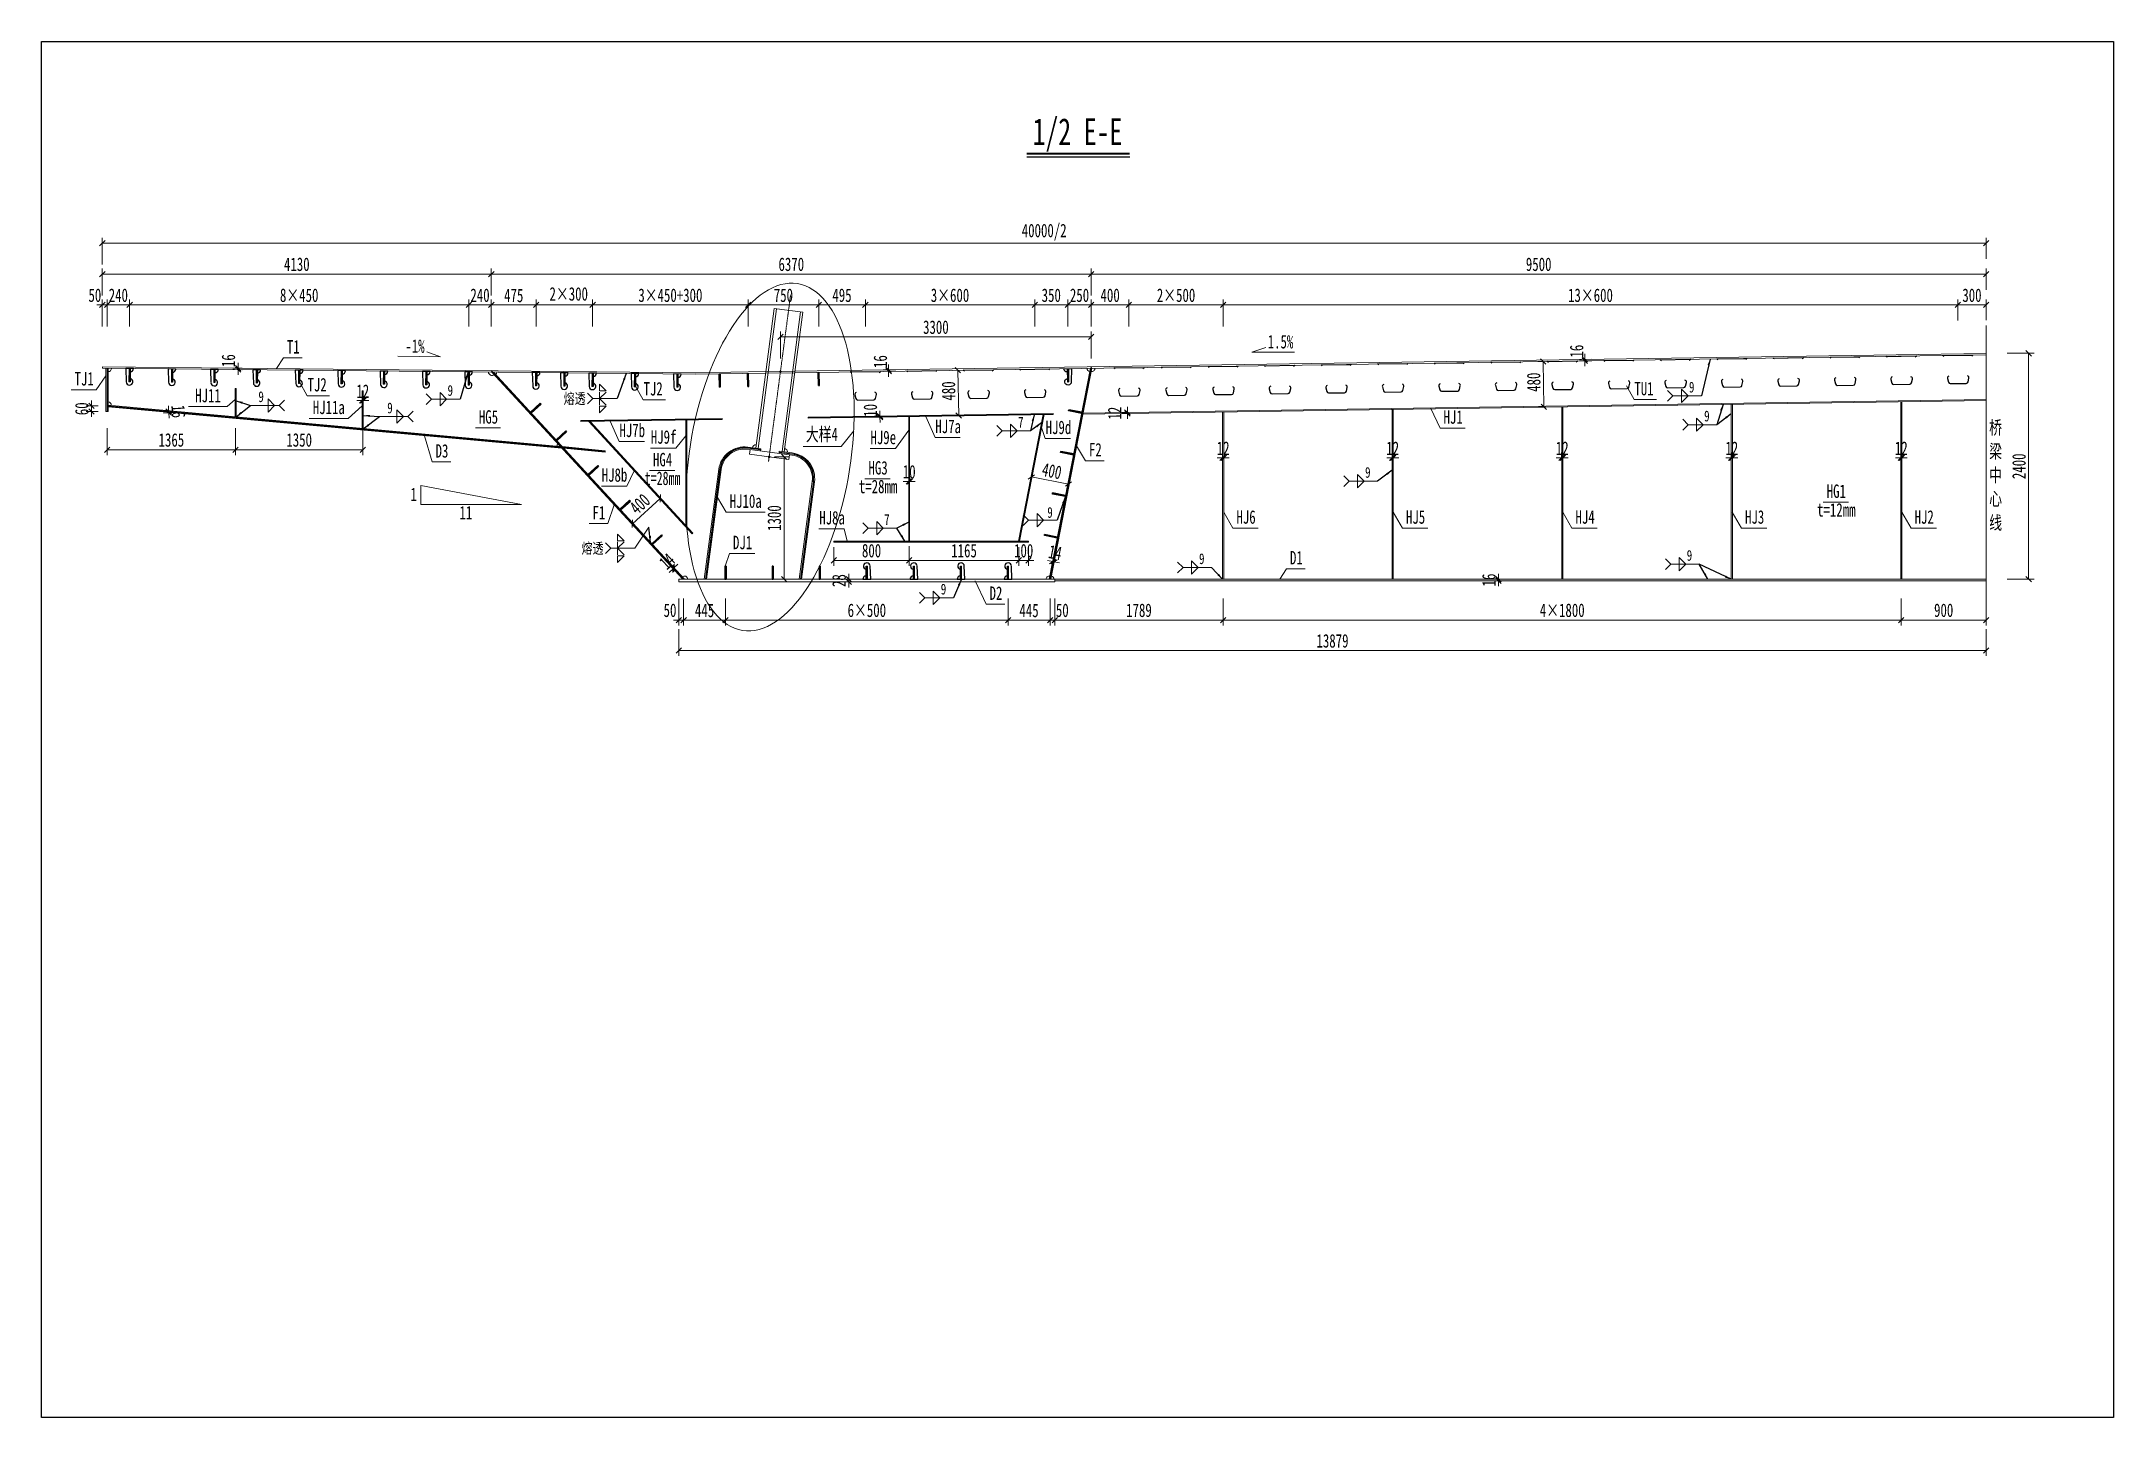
# Model space of a CAD drawing. Header units: millimetres. Extents: x 44597 to 300567, y -113054 to 73044.
# Drawn here: x 91567 to 113567, y -50931 to -36314 of the extents above; entities that cross this region are included whole.
import ezdxf
from ezdxf.enums import TextEntityAlignment as Align

# ---------------------------------------------------------------- set-up
doc = ezdxf.new("R2010")
doc.units = ezdxf.units.MM
doc.linetypes.add('CENTER2', pattern=[28.575, 19.05, -3.175, 3.175, -3.175])
doc.layers.get('Defpoints').update_dxf_attribs({"color": 8})
for name, color, linetype, lineweight in [('Dim', 4, 'Continuous', 15), ('中心线', 2, 'CENTER2', 15), ('文字', 7, 'Continuous', 15), ('标注线及字体', 2, 'Continuous', 15), ('细实线', 4, 'Continuous', 15), ('钢板粗线', 1, 'Continuous', 25), ('钢板细线', 6, 'Continuous', 15)]:
    doc.layers.add(name, color=color, linetype=linetype, lineweight=lineweight)
doc.layers.add('Text', color=4, linetype='Continuous')
doc.styles.add('111', font='', dxfattribs={"width": 0.7})
doc.styles.add('BM_Dim', font='', dxfattribs={"width": 0.85})
doc.styles.add('SMEDI', font='', dxfattribs={"width": 0.75})
doc.styles.get("Standard").update_dxf_attribs({"font": ''})
doc.styles.get('111').set_extended_font_data('仿宋_GB2312')
doc.styles.get('BM_Dim').set_extended_font_data('仿宋_GB2312')
doc.styles.get('SMEDI').set_extended_font_data('仿宋_GB2312')
doc.styles.get('Standard').set_extended_font_data('仿宋_GB2312')
doc.dimstyles.new('200', dxfattribs={"dimscale": 0, "dimtxt": 2.5, "dimasz": 1, "dimexe": 1, "dimexo": 1, "dimgap": 0.6, "dimtad": 1, "dimdec": 0, "dimdsep": 46, "dimtxsty": '111', "dimblk": 'OBLIQUE', "dimcen": 0, "dimclrd": 4, "dimclre": 4, "dimclrt": 4, "dimadec": 1, "dimazin": 2, "dimtfac": 1, "dimtdec": 0, "dimtix": 1, "dimtmove": 2, "dimatfit": 3, "dimfxl": 4, "dimfxlon": 1, "dimtolj": 1, "dimlwd": -1, "dimlwe": -1, "dimarcsym": 0})
doc.dimstyles.new('MSteel_1.0_1.0', dxfattribs={"dimtxt": 3, "dimasz": 1.2, "dimexe": 1, "dimexo": 1, "dimgap": 1, "dimtad": 3, "dimtoh": 1, "dimdec": 0, "dimzin": 0, "dimdsep": 46, "dimtxsty": 'Standard', "dimblk": 'ARCHTICK', "dimcen": 0.09, "dimclrd": 3, "dimclre": 3, "dimadec": 0, "dimazin": 0, "dimtfac": 1, "dimtdec": 4, "dimtofl": 0, "dimtmove": 0, "dimatfit": 3, "dimfxl": 1, "dimtolj": 1, "dimtzin": 0, "dimarcsym": 0})

msp = doc.modelspace()

# ---------------------------------------------------------------- texts
at = {"layer": 'Text', "style": 'SMEDI', "width": 0.75}
for s, p in [('9', (93869.7, -40087.9)), ('9', (95878.3, -40021.3)), ('9', (109058.3, -39986.1)), ('9', (95237.8, -40206.9)), ('9', (109219.6, -40292.9)), ('7', (101935.7, -40358.6)), ('9', (105619.6, -40891.8)), ('7', (100514.4, -41391.9)), ('9', (102245.7, -41317.1)), ('9', (103856.7, -41809)), ('9', (109034.7, -41773.4)), ('9', (101114.8, -42131.3))]:
    msp.add_text(s, height=114.3, dxfattribs=at).set_placement(p, align=Align.MIDDLE_LEFT)
at = {"layer": '文字', "style": 'BM_Dim'}
for s, height, width, p in [('T1', 142.86, 0.7, (94240.3, -39672.1)), ('1.5%', 142.86, 0.7, (104722, -39617.5)), ('TJ1', 142.86, 0.7, (92020, -40011.5)), ('HJ11', 142.86, 0.7, (93335.1, -40189.7)), ('TJ2', 142.86, 0.7, (94493.3, -40074.2)), ('TJ2', 142.86, 0.7, (98060.7, -40117.8)), ('TU1', 142.86, 0.7, (108580.9, -40115.6)), ('HJ11a', 142.86, 0.7, (94617.6, -40315.2)), ('HG5', 142.86, 0.7, (96312.8, -40416.8)), ('HJ1', 142.86, 0.7, (106554.9, -40417.7)), ('HJ7b', 142.86, 0.7, (97839.6, -40559.4)), ('HJ9f', 142.86, 0.7, (98172.3, -40630.2)), ('大样4', 142.86, 0.7, (99852.5, -40601.5)), ('HJ9e', 142.86, 0.7, (100504.4, -40634.9)), ('HJ7a', 142.86, 0.7, (101193.3, -40517.8)), ('HJ9d', 142.86, 0.7, (102364.2, -40527.6)), ('桥', 142.9, 0.7, (112314.3, -40529.6)), ('D3', 142.86, 0.7, (95818.9, -40777.9)), ('HG4', 142.86, 0.7, (98161.2, -40870.2)), ('F2', 142.86, 0.7, (102756.1, -40765.3)), ('梁', 142.9, 0.7, (112314.3, -40782.2)), ('HJ8b', 142.86, 0.7, (97651.1, -41033.7)), ('t=28mm', 142.86, 0.65, (98161.2, -41068.6)), ('HG3', 142.86, 0.7, (100449.5, -40957.5)), ('中', 142.9, 0.7, (112314.3, -41034.8)), ('1', 142.9, 0.7, (95518.8, -41240.2)), ('HJ10a', 142.86, 0.7, (99044, -41311.1)), ('t=28mm', 142.86, 0.7, (100449.5, -41155.8)), ('HG1', 142.86, 0.7, (110623, -41205.6)), ('心', 142.9, 0.7, (112314.3, -41287.4)), ('11', 142.86, 0.7, (96072.9, -41434.4)), ('F1', 142.86, 0.7, (97485, -41433.2)), ('HJ8a', 142.86, 0.7, (99961.2, -41487.2)), ('HJ6', 142.86, 0.7, (104356, -41479.7)), ('HJ5', 142.86, 0.7, (106156, -41479.7)), ('HJ4', 142.86, 0.7, (107956, -41479.7)), ('HJ3', 142.86, 0.7, (109756, -41479.7)), ('t=12mm', 142.86, 0.7, (110623, -41404)), ('HJ2', 142.86, 0.7, (111556, -41479.7)), ('线', 142.9, 0.7, (112314.3, -41540)), ('DJ1', 142.86, 0.7, (99010.4, -41750.6)), ('D1', 142.86, 0.7, (104890.2, -41912.5)), ('D2', 142.86, 0.7, (101700.8, -42288.7))]:
    msp.add_text(s, height=height, dxfattribs=dict(at, width=width)).set_placement(p, align=Align.BOTTOM_CENTER)
at = {"layer": '文字', "style": 'BM_Dim', "width": 0.7}
msp.add_text('-1%', height=142.86, rotation=359.42629, dxfattribs=at).set_placement((95531.4, -39664), align=Align.BOTTOM_CENTER)
at = {"layer": '标注线及字体', "style": '111', "width": 0.7}
msp.add_text('1/2 E-E', height=285.71, dxfattribs=at).set_placement((102566.6, -37295.5), align=Align.MIDDLE)

# ---------------------------------------------------------------- blocks, each defined once
blk = doc.blocks.new('U型肋1')
at = {"layer": 'Defpoints'}
blk.add_line((-160, 0), (160, 0), dxfattribs=at)
at = {"layer": '钢板粗线', "color": 6}
for p, q in [((148, -10), (160, 0)), ((-148, -10), (-160, 0))]:
    blk.add_line(p, q, dxfattribs=at)
blk.add_lwpolyline([(-99, -220, 0.414266), (-114, -245), (-104, -285, 0.348876), (-85, -300), (85, -300, 0.348876), (104, -285), (114, -245, 0.414091), (99, -220, 0.414091)], format="xyb", dxfattribs=at)
blk = doc.blocks.new('12-140加劲 有过焊孔')
at = {"layer": 'Defpoints'}
blk.add_line((0, 0), (0, 140), dxfattribs=at)
at = {"layer": '钢板粗线', "color": 7}
for p, q in [((-6, 0), (-6, 140)), ((-6, 140), (6, 140)), ((6, 0), (6, 140)), ((41, 0), (35, 141)), ((-41, 0), (41, 0))]:
    blk.add_line(p, q, dxfattribs=at)
for centre, start, end in [((-6, 0), 90, 180), ((0, 140), 2.441, 260.1291)]:
    blk.add_arc(centre, 35, start, end, dxfattribs=at)
blk = doc.blocks.new('_Oblique')
at = {"color": 0, "linetype": 'ByBlock', "lineweight": -2}
blk.add_line((-0.5, -0.5), (0.5, 0.5), dxfattribs=at)
blk = doc.blocks.new('*D233')
at = {"layer": 'Defpoints', "color": 0, "transparency": 16777216}
for p in [(112213, -39627), (112213, -42027), (112665, -42027)]:
    blk.add_point(p, dxfattribs=at)
at = {"layer": '细实线', "color": 4, "transparency": 16777216}
for p, q in [((112436, -39627), (112722, -39627)), ((112665, -39627), (112665, -42027)), ((112436, -42027), (112722, -42027))]:
    blk.add_line(p, q, dxfattribs=at)
at = {"layer": '细实线', "color": 4, "transparency": 16777216, "xscale": 57.14285714285715, "yscale": 57.14285714285715, "zscale": 57.14285714285715}
for p, rotation in [((112665, -39627), 90), ((112665, -42027), 270)]:
    blk.add_blockref('_Oblique', p, dxfattribs=dict(at, rotation=rotation))
at = {"layer": '细实线', "color": 4, "transparency": 16777216, "insert": (112563, -40827), "char_height": 142.9, "attachment_point": 5, "rotation": 90, "style": '111'}
blk.add_mtext('\\A1;2400', dxfattribs=at)
blk = doc.blocks.new('*D256')
at = {"layer": 'Defpoints', "color": 0, "transparency": 16777216}
for p in [(112213, -38785), (112213, -39008), (102713, -39770)]:
    blk.add_point(p, dxfattribs=at)
at = {"layer": '细实线', "color": 4, "transparency": 16777216}
for p, q in [((102713, -39013), (102713, -38727)), ((102713, -38785), (112213, -38785)), ((112213, -38951), (112213, -38727))]:
    blk.add_line(p, q, dxfattribs=at)
at = {"layer": '细实线', "color": 4, "transparency": 16777216, "xscale": 57.14285714285715, "yscale": 57.14285714285715, "zscale": 57.14285714285715, "rotation": 180}
blk.add_blockref('_Oblique', (102713, -38785), dxfattribs=at)
at = {"layer": '细实线', "color": 4, "transparency": 16777216, "xscale": 57.14285714285715, "yscale": 57.14285714285715, "zscale": 57.14285714285715}
blk.add_blockref('_Oblique', (112213, -38785), dxfattribs=at)
at = {"layer": '细实线', "color": 4, "transparency": 16777216, "insert": (107463, -38682), "char_height": 142.9, "attachment_point": 5, "style": '111'}
blk.add_mtext('\\A1;9500', dxfattribs=at)
blk = doc.blocks.new('*D257')
at = {"layer": 'Defpoints', "color": 0, "transparency": 16777216}
for p in [(96343, -38785), (92213, -39154), (96343, -39779)]:
    blk.add_point(p, dxfattribs=at)
at = {"layer": '细实线', "color": 4, "transparency": 16777216}
for p, q in [((92213, -39013), (92213, -38727)), ((92213, -38785), (96343, -38785)), ((96343, -39013), (96343, -38727))]:
    blk.add_line(p, q, dxfattribs=at)
at = {"layer": '细实线', "color": 4, "transparency": 16777216, "xscale": 57.14285714285715, "yscale": 57.14285714285715, "zscale": 57.14285714285715, "rotation": 180}
blk.add_blockref('_Oblique', (92213, -38785), dxfattribs=at)
at = {"layer": '细实线', "color": 4, "transparency": 16777216, "xscale": 57.14285714285715, "yscale": 57.14285714285715, "zscale": 57.14285714285715}
blk.add_blockref('_Oblique', (96343, -38785), dxfattribs=at)
at = {"layer": '细实线', "color": 4, "transparency": 16777216, "insert": (94278, -38682), "char_height": 142.9, "attachment_point": 5, "style": '111'}
blk.add_mtext('\\A1;4130', dxfattribs=at)
blk = doc.blocks.new('*D258')
at = {"layer": 'Defpoints', "color": 0, "transparency": 16777216}
for p in [(111913, -39113), (111913, -39337), (104113, -39765)]:
    blk.add_point(p, dxfattribs=at)
at = {"layer": '细实线', "color": 4, "transparency": 16777216}
for p, q in [((104113, -39342), (104113, -39056)), ((104113, -39113), (111913, -39113)), ((111913, -39280), (111913, -39056))]:
    blk.add_line(p, q, dxfattribs=at)
at = {"layer": '细实线', "color": 4, "transparency": 16777216, "xscale": 57.14285714285715, "yscale": 57.14285714285715, "zscale": 57.14285714285715, "rotation": 180}
blk.add_blockref('_Oblique', (104113, -39113), dxfattribs=at)
at = {"layer": '细实线', "color": 4, "transparency": 16777216, "xscale": 57.14285714285715, "yscale": 57.14285714285715, "zscale": 57.14285714285715}
blk.add_blockref('_Oblique', (111913, -39113), dxfattribs=at)
at = {"layer": '细实线', "color": 4, "transparency": 16777216, "insert": (108013, -39011), "char_height": 142.9, "attachment_point": 5, "style": '111'}
blk.add_mtext('\\A1;13×600', dxfattribs=at)
blk = doc.blocks.new('*D259')
at = {"layer": 'Defpoints', "color": 0, "transparency": 16777216}
for p in [(102713, -39113), (103113, -39442), (102713, -39770)]:
    blk.add_point(p, dxfattribs=at)
at = {"layer": '细实线', "color": 4, "transparency": 16777216}
for p, q in [((102713, -39342), (102713, -39056)), ((103113, -39113), (102713, -39113)), ((103113, -39342), (103113, -39056))]:
    blk.add_line(p, q, dxfattribs=at)
at = {"layer": '细实线', "color": 4, "transparency": 16777216, "xscale": 57.14285714285715, "yscale": 57.14285714285715, "zscale": 57.14285714285715, "rotation": 180}
blk.add_blockref('_Oblique', (102713, -39113), dxfattribs=at)
at = {"layer": '细实线', "color": 4, "transparency": 16777216, "xscale": 57.14285714285715, "yscale": 57.14285714285715, "zscale": 57.14285714285715}
blk.add_blockref('_Oblique', (103113, -39113), dxfattribs=at)
at = {"layer": '细实线', "color": 4, "transparency": 16777216, "insert": (102913, -39011), "char_height": 142.9, "attachment_point": 5, "style": '111'}
blk.add_mtext('\\A1;400', dxfattribs=at)
blk = doc.blocks.new('*D260')
at = {"layer": 'Defpoints', "color": 0, "transparency": 16777216}
for p in [(112213, -39113), (111913, -39337), (112213, -39332)]:
    blk.add_point(p, dxfattribs=at)
at = {"layer": '细实线', "color": 4, "transparency": 16777216}
for p, q in [((111913, -39280), (111913, -39056)), ((111913, -39113), (112213, -39113)), ((112213, -39275), (112213, -39056))]:
    blk.add_line(p, q, dxfattribs=at)
at = {"layer": '细实线', "color": 4, "transparency": 16777216, "xscale": 57.14285714285715, "yscale": 57.14285714285715, "zscale": 57.14285714285715, "rotation": 180}
blk.add_blockref('_Oblique', (111913, -39113), dxfattribs=at)
at = {"layer": '细实线', "color": 4, "transparency": 16777216, "xscale": 57.14285714285715, "yscale": 57.14285714285715, "zscale": 57.14285714285715}
blk.add_blockref('_Oblique', (112213, -39113), dxfattribs=at)
at = {"layer": '细实线', "color": 4, "transparency": 16777216, "insert": (112063, -39011), "char_height": 142.9, "attachment_point": 5, "style": '111'}
blk.add_mtext('\\A1;300', dxfattribs=at)
blk = doc.blocks.new('*D261')
at = {"layer": 'Defpoints', "color": 0, "transparency": 16777216}
for p in [(102463, -39113), (102463, -39790), (102713, -39770)]:
    blk.add_point(p, dxfattribs=at)
at = {"layer": '细实线', "color": 4, "transparency": 16777216}
for p, q in [((102463, -39113), (102406, -39113)), ((102463, -39342), (102463, -39056)), ((102713, -39113), (102463, -39113)), ((102713, -39342), (102713, -39056)), ((102713, -39113), (102770, -39113))]:
    blk.add_line(p, q, dxfattribs=at)
at = {"layer": '细实线', "color": 4, "transparency": 16777216, "xscale": 57.14285714285715, "yscale": 57.14285714285715, "zscale": 57.14285714285715}
blk.add_blockref('_Oblique', (102463, -39113), dxfattribs=at)
at = {"layer": '细实线', "color": 4, "transparency": 16777216, "xscale": 57.14285714285715, "yscale": 57.14285714285715, "zscale": 57.14285714285715, "rotation": 180}
blk.add_blockref('_Oblique', (102713, -39113), dxfattribs=at)
at = {"layer": '细实线', "color": 4, "transparency": 16777216, "insert": (102588, -39011), "char_height": 142.9, "attachment_point": 5, "style": '111'}
blk.add_mtext('\\A1;250', dxfattribs=at)
blk = doc.blocks.new('*D262')
at = {"layer": 'Defpoints', "color": 0, "transparency": 16777216}
for p in [(102113, -39113), (102113, -39621), (100314, -39822)]:
    blk.add_point(p, dxfattribs=at)
at = {"layer": '细实线', "color": 4, "transparency": 16777216}
for p, q in [((100314, -39342), (100314, -39056)), ((100314, -39113), (102113, -39113)), ((102113, -39342), (102113, -39056))]:
    blk.add_line(p, q, dxfattribs=at)
at = {"layer": '细实线', "color": 4, "transparency": 16777216, "xscale": 57.14285714285715, "yscale": 57.14285714285715, "zscale": 57.14285714285715, "rotation": 180}
blk.add_blockref('_Oblique', (100314, -39113), dxfattribs=at)
at = {"layer": '细实线', "color": 4, "transparency": 16777216, "xscale": 57.14285714285715, "yscale": 57.14285714285715, "zscale": 57.14285714285715}
blk.add_blockref('_Oblique', (102113, -39113), dxfattribs=at)
at = {"layer": '细实线', "color": 4, "transparency": 16777216, "insert": (101213, -39011), "char_height": 142.9, "attachment_point": 5, "style": '111'}
blk.add_mtext('\\A1;3×600', dxfattribs=at)
blk = doc.blocks.new('*D263')
at = {"layer": 'Defpoints', "color": 0, "transparency": 16777216}
for p in [(103113, -39113), (103113, -39442), (104113, -39427)]:
    blk.add_point(p, dxfattribs=at)
at = {"layer": '细实线', "color": 4, "transparency": 16777216}
for p, q in [((103113, -39342), (103113, -39056)), ((104113, -39113), (103113, -39113)), ((104113, -39342), (104113, -39056))]:
    blk.add_line(p, q, dxfattribs=at)
at = {"layer": '细实线', "color": 4, "transparency": 16777216, "xscale": 57.14285714285715, "yscale": 57.14285714285715, "zscale": 57.14285714285715, "rotation": 180}
blk.add_blockref('_Oblique', (103113, -39113), dxfattribs=at)
at = {"layer": '细实线', "color": 4, "transparency": 16777216, "xscale": 57.14285714285715, "yscale": 57.14285714285715, "zscale": 57.14285714285715}
blk.add_blockref('_Oblique', (104113, -39113), dxfattribs=at)
at = {"layer": '细实线', "color": 4, "transparency": 16777216, "insert": (103613, -39011), "char_height": 142.9, "attachment_point": 5, "style": '111'}
blk.add_mtext('\\A1;2×500', dxfattribs=at)
blk = doc.blocks.new('*D264')
at = {"layer": 'Defpoints', "color": 0, "transparency": 16777216}
for p in [(102113, -39113), (102113, -39795), (102463, -39770)]:
    blk.add_point(p, dxfattribs=at)
at = {"layer": '细实线', "color": 4, "transparency": 16777216}
for p, q in [((102113, -39342), (102113, -39056)), ((102463, -39113), (102113, -39113)), ((102463, -39342), (102463, -39056))]:
    blk.add_line(p, q, dxfattribs=at)
at = {"layer": '细实线', "color": 4, "transparency": 16777216, "xscale": 57.14285714285715, "yscale": 57.14285714285715, "zscale": 57.14285714285715, "rotation": 180}
blk.add_blockref('_Oblique', (102113, -39113), dxfattribs=at)
at = {"layer": '细实线', "color": 4, "transparency": 16777216, "xscale": 57.14285714285715, "yscale": 57.14285714285715, "zscale": 57.14285714285715}
blk.add_blockref('_Oblique', (102463, -39113), dxfattribs=at)
at = {"layer": '细实线', "color": 4, "transparency": 16777216, "insert": (102288, -39011), "char_height": 142.9, "attachment_point": 5, "style": '111'}
blk.add_mtext('\\A1;350', dxfattribs=at)
blk = doc.blocks.new('*D254')
at = {"layer": 'Defpoints', "color": 0, "transparency": 16777216}
for p in [(102713, -38785), (96343, -39154), (102713, -39770)]:
    blk.add_point(p, dxfattribs=at)
at = {"layer": '细实线', "color": 4, "transparency": 16777216}
for p, q in [((96343, -39013), (96343, -38727)), ((96343, -38785), (102713, -38785)), ((102713, -39013), (102713, -38727))]:
    blk.add_line(p, q, dxfattribs=at)
at = {"layer": '细实线', "color": 4, "transparency": 16777216, "xscale": 57.14285714285715, "yscale": 57.14285714285715, "zscale": 57.14285714285715, "rotation": 180}
blk.add_blockref('_Oblique', (96343, -38785), dxfattribs=at)
at = {"layer": '细实线', "color": 4, "transparency": 16777216, "xscale": 57.14285714285715, "yscale": 57.14285714285715, "zscale": 57.14285714285715}
blk.add_blockref('_Oblique', (102713, -38785), dxfattribs=at)
at = {"layer": '细实线', "color": 4, "transparency": 16777216, "insert": (99528, -38682), "char_height": 142.9, "attachment_point": 5, "style": '111'}
blk.add_mtext('\\A1;6370', dxfattribs=at)
blk = doc.blocks.new('*D255')
at = {"layer": 'Defpoints', "color": 0, "transparency": 16777216}
for p in [(112213, -38457), (112213, -38681), (92213, -38789)]:
    blk.add_point(p, dxfattribs=at)
at = {"layer": '细实线', "color": 4, "transparency": 16777216}
for p, q in [((92213, -38685), (92213, -38400)), ((92213, -38457), (112213, -38457)), ((112213, -38623), (112213, -38400))]:
    blk.add_line(p, q, dxfattribs=at)
at = {"layer": '细实线', "color": 4, "transparency": 16777216, "xscale": 57.14285714285715, "yscale": 57.14285714285715, "zscale": 57.14285714285715, "rotation": 180}
blk.add_blockref('_Oblique', (92213, -38457), dxfattribs=at)
at = {"layer": '细实线', "color": 4, "transparency": 16777216, "xscale": 57.14285714285715, "yscale": 57.14285714285715, "zscale": 57.14285714285715}
blk.add_blockref('_Oblique', (112213, -38457), dxfattribs=at)
at = {"layer": '细实线', "color": 4, "transparency": 16777216, "insert": (102213, -38340), "char_height": 142.86, "attachment_point": 5, "style": '111'}
blk.add_mtext('\\A1;40000/2', dxfattribs=at)
blk = doc.blocks.new('*D312')
at = {"layer": 'Defpoints', "color": 0, "transparency": 16777216}
for p in [(92263, -40127), (93628, -40290), (92263, -40651)]:
    blk.add_point(p, dxfattribs=at)
at = {"layer": '细实线', "color": 4, "transparency": 16777216}
for p, q in [((92263, -40422), (92263, -40708)), ((93628, -40422), (93628, -40708)), ((93628, -40651), (92263, -40651))]:
    blk.add_line(p, q, dxfattribs=at)
at = {"layer": '细实线', "color": 4, "transparency": 16777216, "xscale": 57.14285714285715, "yscale": 57.14285714285715, "zscale": 57.14285714285715, "rotation": 180}
blk.add_blockref('_Oblique', (92263, -40651), dxfattribs=at)
at = {"layer": '细实线', "color": 4, "transparency": 16777216, "xscale": 57.14285714285715, "yscale": 57.14285714285715, "zscale": 57.14285714285715}
blk.add_blockref('_Oblique', (93628, -40651), dxfattribs=at)
at = {"layer": '细实线', "color": 4, "transparency": 16777216, "insert": (92946, -40548), "char_height": 142.9, "attachment_point": 5, "style": '111'}
blk.add_mtext('\\A1;1365', dxfattribs=at)
blk = doc.blocks.new('*D313')
at = {"layer": 'Defpoints', "color": 0, "transparency": 16777216}
for p in [(93628, -40290), (94978, -40355), (93628, -40651)]:
    blk.add_point(p, dxfattribs=at)
at = {"layer": '细实线', "color": 4, "transparency": 16777216}
for p, q in [((93628, -40422), (93628, -40708)), ((94978, -40422), (94978, -40708)), ((94978, -40651), (93628, -40651))]:
    blk.add_line(p, q, dxfattribs=at)
at = {"layer": '细实线', "color": 4, "transparency": 16777216, "xscale": 57.14285714285715, "yscale": 57.14285714285715, "zscale": 57.14285714285715, "rotation": 180}
blk.add_blockref('_Oblique', (93628, -40651), dxfattribs=at)
at = {"layer": '细实线', "color": 4, "transparency": 16777216, "xscale": 57.14285714285715, "yscale": 57.14285714285715, "zscale": 57.14285714285715}
blk.add_blockref('_Oblique', (94978, -40651), dxfattribs=at)
at = {"layer": '细实线', "color": 4, "transparency": 16777216, "insert": (94303, -40548), "char_height": 142.9, "attachment_point": 5, "style": '111'}
blk.add_mtext('\\A1;1350', dxfattribs=at)
blk = doc.blocks.new('14-160加劲 无过焊孔')
at = {"layer": 'Defpoints'}
blk.add_line((38609, 32077), (38609, 32217), dxfattribs=at)
at = {"layer": '钢板粗线', "color": 7}
for p, q in [((38603, 32077), (38603, 32217)), ((38603, 32217), (38615, 32217)), ((38615, 32077), (38615, 32217)), ((38603, 32077), (38615, 32077))]:
    blk.add_line(p, q, dxfattribs=at)
blk = doc.blocks.new('*D317')
at = {"layer": 'Defpoints', "color": 0, "transparency": 16777216}
for p in [(111313, -42091), (112213, -42091), (112213, -42460)]:
    blk.add_point(p, dxfattribs=at)
at = {"layer": '细实线', "color": 4, "transparency": 16777216}
for p, q in [((111313, -42231), (111313, -42517)), ((112213, -42231), (112213, -42517)), ((111313, -42460), (112213, -42460))]:
    blk.add_line(p, q, dxfattribs=at)
at = {"layer": '细实线', "color": 4, "transparency": 16777216, "xscale": 57.14285714285715, "yscale": 57.14285714285715, "zscale": 57.14285714285715, "rotation": 180}
blk.add_blockref('_Oblique', (111313, -42460), dxfattribs=at)
at = {"layer": '细实线', "color": 4, "transparency": 16777216, "xscale": 57.14285714285715, "yscale": 57.14285714285715, "zscale": 57.14285714285715}
blk.add_blockref('_Oblique', (112213, -42460), dxfattribs=at)
at = {"layer": '细实线', "color": 4, "transparency": 16777216, "insert": (111763, -42357), "char_height": 142.9, "attachment_point": 5, "style": '111'}
blk.add_mtext('\\A1;900', dxfattribs=at)
blk = doc.blocks.new('*D318')
at = {"layer": 'Defpoints', "color": 0, "transparency": 16777216}
for p in [(104113, -42027), (111313, -42091), (111313, -42460)]:
    blk.add_point(p, dxfattribs=at)
at = {"layer": '细实线', "color": 4, "transparency": 16777216}
for p, q in [((104113, -42231), (104113, -42517)), ((111313, -42231), (111313, -42517)), ((104113, -42460), (111313, -42460))]:
    blk.add_line(p, q, dxfattribs=at)
at = {"layer": '细实线', "color": 4, "transparency": 16777216, "xscale": 57.14285714285715, "yscale": 57.14285714285715, "zscale": 57.14285714285715, "rotation": 180}
blk.add_blockref('_Oblique', (104113, -42460), dxfattribs=at)
at = {"layer": '细实线', "color": 4, "transparency": 16777216, "xscale": 57.14285714285715, "yscale": 57.14285714285715, "zscale": 57.14285714285715}
blk.add_blockref('_Oblique', (111313, -42460), dxfattribs=at)
at = {"layer": '细实线', "color": 4, "transparency": 16777216, "insert": (107713, -42357), "char_height": 142.9, "attachment_point": 5, "style": '111'}
blk.add_mtext('\\A1;4×1800', dxfattribs=at)
blk = doc.blocks.new('*D319')
at = {"layer": 'Defpoints', "color": 0, "transparency": 16777216}
for p in [(102325, -42047), (104113, -42027), (102325, -42460)]:
    blk.add_point(p, dxfattribs=at)
at = {"layer": '细实线', "color": 4, "transparency": 16777216}
for p, q in [((102325, -42231), (102325, -42517)), ((104113, -42231), (104113, -42517)), ((104113, -42460), (102325, -42460))]:
    blk.add_line(p, q, dxfattribs=at)
at = {"layer": '细实线', "color": 4, "transparency": 16777216, "xscale": 57.14285714285715, "yscale": 57.14285714285715, "zscale": 57.14285714285715, "rotation": 180}
blk.add_blockref('_Oblique', (102325, -42460), dxfattribs=at)
at = {"layer": '细实线', "color": 4, "transparency": 16777216, "xscale": 57.14285714285715, "yscale": 57.14285714285715, "zscale": 57.14285714285715}
blk.add_blockref('_Oblique', (104113, -42460), dxfattribs=at)
at = {"layer": '细实线', "color": 4, "transparency": 16777216, "insert": (103219, -42357), "char_height": 142.9, "attachment_point": 5, "style": '111'}
blk.add_mtext('\\A1;1789', dxfattribs=at)
blk = doc.blocks.new('*D320')
at = {"layer": 'Defpoints', "color": 0, "transparency": 16777216}
for p in [(98335, -42043), (112213, -42243), (98335, -42784)]:
    blk.add_point(p, dxfattribs=at)
at = {"layer": '细实线', "color": 4, "transparency": 16777216}
for p, q in [((98335, -42556), (98335, -42841)), ((112213, -42556), (112213, -42841)), ((112213, -42784), (98335, -42784))]:
    blk.add_line(p, q, dxfattribs=at)
at = {"layer": '细实线', "color": 4, "transparency": 16777216, "xscale": 57.14285714285715, "yscale": 57.14285714285715, "zscale": 57.14285714285715, "rotation": 180}
blk.add_blockref('_Oblique', (98335, -42784), dxfattribs=at)
at = {"layer": '细实线', "color": 4, "transparency": 16777216, "xscale": 57.14285714285715, "yscale": 57.14285714285715, "zscale": 57.14285714285715}
blk.add_blockref('_Oblique', (112213, -42784), dxfattribs=at)
at = {"layer": '细实线', "color": 4, "transparency": 16777216, "insert": (105274, -42682), "char_height": 142.9, "attachment_point": 5, "style": '111'}
blk.add_mtext('\\A1;13879', dxfattribs=at)
blk = doc.blocks.new('*D321')
at = {"layer": 'Defpoints', "color": 0, "transparency": 16777216}
for p in [(102275, -42027), (102325, -42027), (102275, -42460)]:
    blk.add_point(p, dxfattribs=at)
at = {"layer": '细实线', "color": 4, "transparency": 16777216}
for p, q in [((102275, -42231), (102275, -42517)), ((102325, -42231), (102325, -42517)), ((102275, -42460), (102217, -42460)), ((102325, -42460), (102275, -42460)), ((102325, -42460), (102382, -42460))]:
    blk.add_line(p, q, dxfattribs=at)
at = {"layer": '细实线', "color": 4, "transparency": 16777216, "xscale": 57.14285714285715, "yscale": 57.14285714285715, "zscale": 57.14285714285715}
blk.add_blockref('_Oblique', (102275, -42460), dxfattribs=at)
at = {"layer": '细实线', "color": 4, "transparency": 16777216, "xscale": 57.14285714285715, "yscale": 57.14285714285715, "zscale": 57.14285714285715, "rotation": 180}
blk.add_blockref('_Oblique', (102325, -42460), dxfattribs=at)
at = {"layer": '细实线', "color": 4, "transparency": 16777216, "insert": (102405, -42357), "char_height": 142.9, "attachment_point": 5, "style": '111'}
blk.add_mtext('\\A1;50', dxfattribs=at)
blk = doc.blocks.new('*D322')
at = {"layer": 'Defpoints', "color": 0, "transparency": 16777216}
for p in [(98335, -42043), (98385, -42027), (98335, -42460)]:
    blk.add_point(p, dxfattribs=at)
at = {"layer": '细实线', "color": 4, "transparency": 16777216}
for p, q in [((98335, -42231), (98335, -42517)), ((98385, -42231), (98385, -42517)), ((98335, -42460), (98277, -42460)), ((98385, -42460), (98335, -42460)), ((98385, -42460), (98442, -42460))]:
    blk.add_line(p, q, dxfattribs=at)
at = {"layer": '细实线', "color": 4, "transparency": 16777216, "xscale": 57.14285714285715, "yscale": 57.14285714285715, "zscale": 57.14285714285715}
blk.add_blockref('_Oblique', (98335, -42460), dxfattribs=at)
at = {"layer": '细实线', "color": 4, "transparency": 16777216, "xscale": 57.14285714285715, "yscale": 57.14285714285715, "zscale": 57.14285714285715, "rotation": 180}
blk.add_blockref('_Oblique', (98385, -42460), dxfattribs=at)
at = {"layer": '细实线', "color": 4, "transparency": 16777216, "insert": (98240, -42357), "char_height": 142.9, "attachment_point": 5, "style": '111'}
blk.add_mtext('\\A1;50', dxfattribs=at)
blk = doc.blocks.new('*D323')
at = {"layer": 'Defpoints', "color": 0, "transparency": 16777216}
for p in [(101830, -42027), (102275, -42027), (101830, -42460)]:
    blk.add_point(p, dxfattribs=at)
at = {"layer": '细实线', "color": 4, "transparency": 16777216}
for p, q in [((101830, -42231), (101830, -42517)), ((102275, -42231), (102275, -42517)), ((102275, -42460), (101830, -42460))]:
    blk.add_line(p, q, dxfattribs=at)
at = {"layer": '细实线', "color": 4, "transparency": 16777216, "xscale": 57.14285714285715, "yscale": 57.14285714285715, "zscale": 57.14285714285715, "rotation": 180}
blk.add_blockref('_Oblique', (101830, -42460), dxfattribs=at)
at = {"layer": '细实线', "color": 4, "transparency": 16777216, "xscale": 57.14285714285715, "yscale": 57.14285714285715, "zscale": 57.14285714285715}
blk.add_blockref('_Oblique', (102275, -42460), dxfattribs=at)
at = {"layer": '细实线', "color": 4, "transparency": 16777216, "insert": (102052, -42359), "char_height": 142.9, "attachment_point": 5, "style": '111'}
blk.add_mtext('\\A1;445', dxfattribs=at)
blk = doc.blocks.new('*D324')
at = {"layer": 'Defpoints', "color": 0, "transparency": 16777216}
for p in [(98830, -42027), (101830, -42027), (98830, -42460)]:
    blk.add_point(p, dxfattribs=at)
at = {"layer": '细实线', "color": 4, "transparency": 16777216}
for p, q in [((98830, -42231), (98830, -42517)), ((101830, -42231), (101830, -42517)), ((101830, -42460), (98830, -42460))]:
    blk.add_line(p, q, dxfattribs=at)
at = {"layer": '细实线', "color": 4, "transparency": 16777216, "xscale": 57.14285714285715, "yscale": 57.14285714285715, "zscale": 57.14285714285715, "rotation": 180}
blk.add_blockref('_Oblique', (98830, -42460), dxfattribs=at)
at = {"layer": '细实线', "color": 4, "transparency": 16777216, "xscale": 57.14285714285715, "yscale": 57.14285714285715, "zscale": 57.14285714285715}
blk.add_blockref('_Oblique', (101830, -42460), dxfattribs=at)
at = {"layer": '细实线', "color": 4, "transparency": 16777216, "insert": (100330, -42357), "char_height": 142.9, "attachment_point": 5, "style": '111'}
blk.add_mtext('\\A1;6×500', dxfattribs=at)
blk = doc.blocks.new('*D325')
at = {"layer": 'Defpoints', "color": 0, "transparency": 16777216}
for p in [(98385, -42027), (98830, -42027), (98385, -42460)]:
    blk.add_point(p, dxfattribs=at)
at = {"layer": '细实线', "color": 4, "transparency": 16777216}
for p, q in [((98385, -42231), (98385, -42517)), ((98830, -42231), (98830, -42517)), ((98830, -42460), (98385, -42460))]:
    blk.add_line(p, q, dxfattribs=at)
at = {"layer": '细实线', "color": 4, "transparency": 16777216, "xscale": 57.14285714285715, "yscale": 57.14285714285715, "zscale": 57.14285714285715, "rotation": 180}
blk.add_blockref('_Oblique', (98385, -42460), dxfattribs=at)
at = {"layer": '细实线', "color": 4, "transparency": 16777216, "xscale": 57.14285714285715, "yscale": 57.14285714285715, "zscale": 57.14285714285715}
blk.add_blockref('_Oblique', (98830, -42460), dxfattribs=at)
at = {"layer": '细实线', "color": 4, "transparency": 16777216, "insert": (98607, -42359), "char_height": 142.9, "attachment_point": 5, "style": '111'}
blk.add_mtext('\\A1;445', dxfattribs=at)
blk = doc.blocks.new('*D327')
at = {"layer": 'Defpoints', "color": 0, "transparency": 16777216}
for p in [(100138, -42055), (100278, -42027), (100278, -42055)]:
    blk.add_point(p, dxfattribs=at)
at = {"layer": '细实线', "color": 4, "transparency": 16777216}
for p, q in [((100138, -42027), (100138, -41970)), ((100221, -42027), (100081, -42027)), ((100221, -42055), (100081, -42055)), ((100138, -42027), (100138, -42055)), ((100138, -42055), (100138, -42113))]:
    blk.add_line(p, q, dxfattribs=at)
at = {"layer": '细实线', "color": 4, "transparency": 16777216, "xscale": 57.14285714285715, "yscale": 57.14285714285715, "zscale": 57.14285714285715}
for p, rotation in [((100138, -42027), 270), ((100138, -42055), 90)]:
    blk.add_blockref('_Oblique', p, dxfattribs=dict(at, rotation=rotation))
at = {"layer": '细实线', "color": 4, "transparency": 16777216, "insert": (100035, -42041), "char_height": 142.9, "attachment_point": 5, "rotation": 90, "style": '111'}
blk.add_mtext('\\A1;28', dxfattribs=at)
blk = doc.blocks.new('*D328')
at = {"layer": 'Defpoints', "color": 0, "transparency": 16777216}
for p in [(103122, -40254), (103097, -40266), (103122, -40266)]:
    blk.add_point(p, dxfattribs=at)
at = {"layer": '细实线', "color": 4, "transparency": 16777216}
for p, q in [((103096, -40254), (103039, -40255)), ((103096, -40254), (103096, -40197)), ((103096, -40254), (103097, -40266)), ((103097, -40266), (103039, -40267)), ((103097, -40266), (103097, -40323))]:
    blk.add_line(p, q, dxfattribs=at)
at = {"layer": '细实线', "color": 4, "transparency": 16777216, "xscale": 57.14285714285715, "yscale": 57.14285714285715, "zscale": 57.14285714285715}
for p, rotation in [((103096, -40254), 270.8593722436541), ((103097, -40266), 90.85937224365405)]:
    blk.add_blockref('_Oblique', p, dxfattribs=dict(at, rotation=rotation))
at = {"layer": '细实线', "color": 4, "transparency": 16777216, "insert": (102961, -40262), "char_height": 142.9, "attachment_point": 5, "rotation": 90.8594, "style": '111'}
blk.add_mtext('\\A1;12', dxfattribs=at)
blk = doc.blocks.new('*D329')
at = {"layer": 'Defpoints', "color": 0, "transparency": 16777216}
for p in [(107037, -42043), (107118, -42027), (107118, -42043)]:
    blk.add_point(p, dxfattribs=at)
at = {"layer": '细实线', "color": 4, "transparency": 16777216}
for p, q in [((107037, -42027), (107037, -41970)), ((107061, -42027), (106980, -42027)), ((107061, -42043), (106980, -42043)), ((107037, -42027), (107037, -42043)), ((107037, -42043), (107037, -42101))]:
    blk.add_line(p, q, dxfattribs=at)
at = {"layer": '细实线', "color": 4, "transparency": 16777216, "xscale": 57.14285714285715, "yscale": 57.14285714285715, "zscale": 57.14285714285715}
for p, rotation in [((107037, -42027), 270), ((107037, -42043), 90)]:
    blk.add_blockref('_Oblique', p, dxfattribs=dict(at, rotation=rotation))
at = {"layer": '细实线', "color": 4, "transparency": 16777216, "insert": (106935, -42035), "char_height": 142.9, "attachment_point": 5, "rotation": 90, "style": '111'}
blk.add_mtext('\\A1;16', dxfattribs=at)
blk = doc.blocks.new('*D330')
at = {"layer": 'Defpoints', "color": 0, "transparency": 16777216}
for p in [(104107, -40753), (104119, -40736), (104119, -40753)]:
    blk.add_point(p, dxfattribs=at)
at = {"layer": '细实线', "color": 4, "transparency": 16777216}
for p, q in [((104107, -40736), (104107, -40679)), ((104119, -40736), (104119, -40679)), ((104107, -40736), (104050, -40736)), ((104107, -40736), (104119, -40736)), ((104119, -40736), (104177, -40736))]:
    blk.add_line(p, q, dxfattribs=at)
at = {"layer": '细实线', "color": 4, "transparency": 16777216, "xscale": 57.14285714285715, "yscale": 57.14285714285715, "zscale": 57.14285714285715}
blk.add_blockref('_Oblique', (104107, -40736), dxfattribs=at)
at = {"layer": '细实线', "color": 4, "transparency": 16777216, "xscale": 57.14285714285715, "yscale": 57.14285714285715, "zscale": 57.14285714285715, "rotation": 180}
blk.add_blockref('_Oblique', (104119, -40736), dxfattribs=at)
at = {"layer": '细实线', "color": 4, "transparency": 16777216, "insert": (104113, -40635), "char_height": 142.9, "attachment_point": 5, "style": '111'}
blk.add_mtext('\\A1;12', dxfattribs=at)
blk = doc.blocks.new('*D331')
at = {"layer": 'Defpoints', "color": 0, "transparency": 16777216}
for p in [(105907, -40753), (105919, -40736), (105919, -40753)]:
    blk.add_point(p, dxfattribs=at)
at = {"layer": '细实线', "color": 4, "transparency": 16777216}
for p, q in [((105907, -40736), (105907, -40679)), ((105919, -40736), (105919, -40679)), ((105907, -40736), (105850, -40736)), ((105907, -40736), (105919, -40736)), ((105919, -40736), (105977, -40736))]:
    blk.add_line(p, q, dxfattribs=at)
at = {"layer": '细实线', "color": 4, "transparency": 16777216, "xscale": 57.14285714285715, "yscale": 57.14285714285715, "zscale": 57.14285714285715}
blk.add_blockref('_Oblique', (105907, -40736), dxfattribs=at)
at = {"layer": '细实线', "color": 4, "transparency": 16777216, "xscale": 57.14285714285715, "yscale": 57.14285714285715, "zscale": 57.14285714285715, "rotation": 180}
blk.add_blockref('_Oblique', (105919, -40736), dxfattribs=at)
at = {"layer": '细实线', "color": 4, "transparency": 16777216, "insert": (105913, -40635), "char_height": 142.9, "attachment_point": 5, "style": '111'}
blk.add_mtext('\\A1;12', dxfattribs=at)
blk = doc.blocks.new('*D332')
at = {"layer": 'Defpoints', "color": 0, "transparency": 16777216}
for p in [(107707, -40753), (107719, -40736), (107719, -40753)]:
    blk.add_point(p, dxfattribs=at)
at = {"layer": '细实线', "color": 4, "transparency": 16777216}
for p, q in [((107707, -40736), (107707, -40679)), ((107719, -40736), (107719, -40679)), ((107707, -40736), (107650, -40736)), ((107707, -40736), (107719, -40736)), ((107719, -40736), (107777, -40736))]:
    blk.add_line(p, q, dxfattribs=at)
at = {"layer": '细实线', "color": 4, "transparency": 16777216, "xscale": 57.14285714285715, "yscale": 57.14285714285715, "zscale": 57.14285714285715}
blk.add_blockref('_Oblique', (107707, -40736), dxfattribs=at)
at = {"layer": '细实线', "color": 4, "transparency": 16777216, "xscale": 57.14285714285715, "yscale": 57.14285714285715, "zscale": 57.14285714285715, "rotation": 180}
blk.add_blockref('_Oblique', (107719, -40736), dxfattribs=at)
at = {"layer": '细实线', "color": 4, "transparency": 16777216, "insert": (107713, -40635), "char_height": 142.9, "attachment_point": 5, "style": '111'}
blk.add_mtext('\\A1;12', dxfattribs=at)
blk = doc.blocks.new('*D333')
at = {"layer": 'Defpoints', "color": 0, "transparency": 16777216}
for p in [(109507, -40753), (109519, -40736), (109519, -40753)]:
    blk.add_point(p, dxfattribs=at)
at = {"layer": '细实线', "color": 4, "transparency": 16777216}
for p, q in [((109507, -40736), (109507, -40679)), ((109519, -40736), (109519, -40679)), ((109507, -40736), (109450, -40736)), ((109507, -40736), (109519, -40736)), ((109519, -40736), (109577, -40736))]:
    blk.add_line(p, q, dxfattribs=at)
at = {"layer": '细实线', "color": 4, "transparency": 16777216, "xscale": 57.14285714285715, "yscale": 57.14285714285715, "zscale": 57.14285714285715}
blk.add_blockref('_Oblique', (109507, -40736), dxfattribs=at)
at = {"layer": '细实线', "color": 4, "transparency": 16777216, "xscale": 57.14285714285715, "yscale": 57.14285714285715, "zscale": 57.14285714285715, "rotation": 180}
blk.add_blockref('_Oblique', (109519, -40736), dxfattribs=at)
at = {"layer": '细实线', "color": 4, "transparency": 16777216, "insert": (109513, -40635), "char_height": 142.9, "attachment_point": 5, "style": '111'}
blk.add_mtext('\\A1;12', dxfattribs=at)
blk = doc.blocks.new('_ArchTick')
at = {"color": 0, "linetype": 'ByBlock', "const_width": 0.15}
blk.add_lwpolyline([(-0.5, -0.5), (0.5, 0.5)], dxfattribs=at)
blk = doc.blocks.new('角焊缝1')
at = {"layer": 'Dim'}
blk.add_line((-3101.17, 370.22), (-3106.48, 370.22), dxfattribs=at)
blk.add_lwpolyline([(-3107.48, 369.22), (-3106.48, 370.22), (-3107.48, 371.22)], dxfattribs=at)
blk.add_lwpolyline([(-3104.91, 371.45), (-3104.91, 368.99), (-3103.68, 370.22)], close=True, dxfattribs=at)
blk = doc.blocks.new('全融透2')
at = {"layer": 'Dim'}
blk.add_line((0, 0), (-4.48, 0), dxfattribs=at)
for points in [[(-5.48, 1), (-4.48, 0), (-5.48, -1)], [(-2, 1.21), (-3.23, 0), (-3.23, 1.21)], [(-2, -1.21), (-3.23, 0), (-3.23, -1.21)]]:
    blk.add_lwpolyline(points, dxfattribs=at)
for points in [[(-3.23, 2.65), (-3.23, 1.41), (-2, 1.41)], [(-3.23, -2.65), (-3.23, -1.41), (-2, -1.41)]]:
    blk.add_lwpolyline(points, close=True, dxfattribs=at)
at = {"layer": 'Text', "style": 'SMEDI', "width": 0.75}
blk.add_text('熔透', height=2, dxfattribs=at).set_placement((-9.92, 0), align=Align.MIDDLE_LEFT)
blk = doc.blocks.new('角焊缝2')
at = {"layer": 'Dim'}
blk.add_line((-3138.01, 370.22), (-3132.7, 370.22), dxfattribs=at)
blk.add_lwpolyline([(-3134.75, 371.45), (-3134.75, 368.99), (-3133.52, 370.22)], close=True, dxfattribs=at)
blk.add_lwpolyline([(-3131.7, 369.22), (-3132.7, 370.22), (-3131.7, 371.22)], dxfattribs=at)
blk = doc.blocks.new('*D334')
at = {"layer": 'Defpoints', "color": 0, "transparency": 16777216}
for p in [(94972, -40163), (94984, -40129), (94984, -40163)]:
    blk.add_point(p, dxfattribs=at)
at = {"layer": '细实线', "color": 4, "transparency": 16777216}
for p, q in [((94972, -40129), (94915, -40129)), ((94972, -40129), (94972, -40072)), ((94972, -40129), (94984, -40129)), ((94984, -40129), (94984, -40072)), ((94984, -40129), (95041, -40129))]:
    blk.add_line(p, q, dxfattribs=at)
at = {"layer": '细实线', "color": 4, "transparency": 16777216, "xscale": 57.14285714285715, "yscale": 57.14285714285715, "zscale": 57.14285714285715}
blk.add_blockref('_Oblique', (94972, -40129), dxfattribs=at)
at = {"layer": '细实线', "color": 4, "transparency": 16777216, "xscale": 57.14285714285715, "yscale": 57.14285714285715, "zscale": 57.14285714285715, "rotation": 180}
blk.add_blockref('_Oblique', (94984, -40129), dxfattribs=at)
at = {"layer": '细实线', "color": 4, "transparency": 16777216, "insert": (94978, -40029), "char_height": 142.9, "attachment_point": 5, "style": '111'}
blk.add_mtext('\\A1;12', dxfattribs=at)
blk = doc.blocks.new('*D335')
at = {"layer": 'Defpoints', "color": 0, "transparency": 16777216}
for p in [(101314, -39807), (101305, -40287), (101322, -40287)]:
    blk.add_point(p, dxfattribs=at)
at = {"layer": '细实线', "color": 4, "transparency": 16777216}
for p, q in [((101297, -39807), (101240, -39808)), ((101297, -39807), (101305, -40287)), ((101305, -40287), (101248, -40288))]:
    blk.add_line(p, q, dxfattribs=at)
at = {"layer": '细实线', "color": 4, "transparency": 16777216, "xscale": 57.14285714285715, "yscale": 57.14285714285715, "zscale": 57.14285714285715}
for p, rotation in [((101297, -39807), 90.85937224365445), ((101305, -40287), 270.8593722436545)]:
    blk.add_blockref('_Oblique', p, dxfattribs=dict(at, rotation=rotation))
at = {"layer": '细实线', "color": 4, "transparency": 16777216, "insert": (101198, -40027), "char_height": 142.9, "attachment_point": 5, "rotation": 90.8594, "style": '111'}
blk.add_mtext('\\A1;480', dxfattribs=at)
blk = doc.blocks.new('*D336')
at = {"layer": 'Defpoints', "color": 0, "transparency": 16777216}
for p in [(107556, -39713), (107518, -40194), (107563, -40193)]:
    blk.add_point(p, dxfattribs=at)
at = {"layer": '细实线', "color": 4, "transparency": 16777216}
for p, q in [((107510, -39714), (107453, -39715)), ((107510, -39714), (107518, -40194)), ((107518, -40194), (107460, -40195))]:
    blk.add_line(p, q, dxfattribs=at)
at = {"layer": '细实线', "color": 4, "transparency": 16777216, "xscale": 57.14285714285715, "yscale": 57.14285714285715, "zscale": 57.14285714285715}
for p, rotation in [((107510, -39714), 90.85937224365443), ((107518, -40194), 270.8593722436544)]:
    blk.add_blockref('_Oblique', p, dxfattribs=dict(at, rotation=rotation))
at = {"layer": '细实线', "color": 4, "transparency": 16777216, "insert": (107411, -39934), "char_height": 142.9, "attachment_point": 5, "rotation": 90.8594, "style": '111'}
blk.add_mtext('\\A1;480', dxfattribs=at)
blk = doc.blocks.new('*D337')
at = {"layer": 'Defpoints', "color": 0, "transparency": 16777216}
for p in [(99980, -41627), (100780, -41617), (100780, -41826)]:
    blk.add_point(p, dxfattribs=at)
at = {"layer": '细实线', "color": 4, "transparency": 16777216}
for p, q in [((99980, -41685), (99980, -41883)), ((100780, -41675), (100780, -41883)), ((99980, -41826), (100780, -41826))]:
    blk.add_line(p, q, dxfattribs=at)
at = {"layer": '细实线', "color": 4, "transparency": 16777216, "xscale": 57.14285714285715, "yscale": 57.14285714285715, "zscale": 57.14285714285715, "rotation": 180}
blk.add_blockref('_Oblique', (99980, -41826), dxfattribs=at)
at = {"layer": '细实线', "color": 4, "transparency": 16777216, "xscale": 57.14285714285715, "yscale": 57.14285714285715, "zscale": 57.14285714285715}
blk.add_blockref('_Oblique', (100780, -41826), dxfattribs=at)
at = {"layer": '细实线', "color": 4, "transparency": 16777216, "insert": (100380, -41724), "char_height": 142.9, "attachment_point": 5, "style": '111'}
blk.add_mtext('\\A1;800', dxfattribs=at)
blk = doc.blocks.new('*D338')
at = {"layer": 'Defpoints', "color": 0, "transparency": 16777216}
for p in [(100780, -41617), (101945, -41627), (101945, -41826)]:
    blk.add_point(p, dxfattribs=at)
at = {"layer": '细实线', "color": 4, "transparency": 16777216}
for p, q in [((100780, -41675), (100780, -41883)), ((101945, -41685), (101945, -41883)), ((100780, -41826), (101945, -41826))]:
    blk.add_line(p, q, dxfattribs=at)
at = {"layer": '细实线', "color": 4, "transparency": 16777216, "xscale": 57.14285714285715, "yscale": 57.14285714285715, "zscale": 57.14285714285715, "rotation": 180}
blk.add_blockref('_Oblique', (100780, -41826), dxfattribs=at)
at = {"layer": '细实线', "color": 4, "transparency": 16777216, "xscale": 57.14285714285715, "yscale": 57.14285714285715, "zscale": 57.14285714285715}
blk.add_blockref('_Oblique', (101945, -41826), dxfattribs=at)
at = {"layer": '细实线', "color": 4, "transparency": 16777216, "insert": (101362, -41724), "char_height": 142.9, "attachment_point": 5, "style": '111'}
blk.add_mtext('\\A1;1165', dxfattribs=at)
blk = doc.blocks.new('*D339')
at = {"layer": 'Defpoints', "color": 0, "transparency": 16777216}
for p in [(101945, -41627), (102045, -41623), (101945, -41826)]:
    blk.add_point(p, dxfattribs=at)
at = {"layer": '细实线', "color": 4, "transparency": 16777216}
for p, q in [((101945, -41685), (101945, -41883)), ((102045, -41681), (102045, -41883)), ((101945, -41826), (101888, -41826)), ((102045, -41826), (101945, -41826)), ((102045, -41826), (102102, -41826))]:
    blk.add_line(p, q, dxfattribs=at)
at = {"layer": '细实线', "color": 4, "transparency": 16777216, "xscale": 57.14285714285715, "yscale": 57.14285714285715, "zscale": 57.14285714285715}
blk.add_blockref('_Oblique', (101945, -41826), dxfattribs=at)
at = {"layer": '细实线', "color": 4, "transparency": 16777216, "xscale": 57.14285714285715, "yscale": 57.14285714285715, "zscale": 57.14285714285715, "rotation": 180}
blk.add_blockref('_Oblique', (102045, -41826), dxfattribs=at)
at = {"layer": '细实线', "color": 4, "transparency": 16777216, "insert": (101995, -41724), "char_height": 142.9, "attachment_point": 5, "style": '111'}
blk.add_mtext('\\A1;100', dxfattribs=at)
blk = doc.blocks.new('*D340')
at = {"layer": 'Defpoints', "color": 0, "transparency": 16777216}
for p in [(102104, -40808), (102497, -40884), (102471, -41016)]:
    blk.add_point(p, dxfattribs=at)
at = {"layer": '细实线', "color": 4, "transparency": 16777216}
for p, q in [((102093, -40864), (102068, -40996)), ((102078, -40940), (102471, -41016)), ((102486, -40940), (102460, -41072))]:
    blk.add_line(p, q, dxfattribs=at)
at = {"layer": '细实线', "color": 4, "transparency": 16777216, "xscale": 57.14285714285715, "yscale": 57.14285714285715, "zscale": 57.14285714285715}
for p, rotation in [((102078, -40940), 169.0000000000066), ((102471, -41016), 349.0000000000067)]:
    blk.add_blockref('_Oblique', p, dxfattribs=dict(at, rotation=rotation))
at = {"layer": '细实线', "color": 4, "transparency": 16777216, "insert": (102294, -40878), "char_height": 142.9, "attachment_point": 5, "rotation": 349, "style": '111'}
blk.add_mtext('\\A1;400', dxfattribs=at)
blk = doc.blocks.new('*D341')
at = {"layer": 'Defpoints', "color": 0, "transparency": 16777216}
for p in [(98282, -41906), (98283, -41927), (98293, -41918)]:
    blk.add_point(p, dxfattribs=at)
at = {"layer": '细实线', "color": 4, "transparency": 16777216}
for p, q in [((98272, -41915), (98230, -41954)), ((98272, -41915), (98233, -41873)), ((98282, -41906), (98244, -41864)), ((98272, -41915), (98282, -41906)), ((98282, -41906), (98324, -41867))]:
    blk.add_line(p, q, dxfattribs=at)
at = {"layer": '细实线', "color": 4, "transparency": 16777216, "xscale": 57.14285714285715, "yscale": 57.14285714285715, "zscale": 57.14285714285715}
for p, rotation in [((98272, -41915), 42.30941180379739), ((98282, -41906), 222.3094118037974)]:
    blk.add_blockref('_Oblique', p, dxfattribs=dict(at, rotation=rotation))
at = {"layer": '细实线', "color": 4, "transparency": 16777216, "insert": (98209, -41836), "char_height": 142.9, "attachment_point": 5, "rotation": 42.3094, "style": '111'}
blk.add_mtext('\\A1;14', dxfattribs=at)
blk = doc.blocks.new('*D342')
at = {"layer": 'Defpoints', "color": 0, "transparency": 16777216}
for p in [(100775, -41019), (100785, -40988), (100785, -41019)]:
    blk.add_point(p, dxfattribs=at)
at = {"layer": '细实线', "color": 4, "transparency": 16777216}
for p, q in [((100775, -40988), (100717, -40988)), ((100775, -40988), (100775, -40931)), ((100775, -40988), (100785, -40988)), ((100785, -40988), (100785, -40931)), ((100785, -40988), (100842, -40988))]:
    blk.add_line(p, q, dxfattribs=at)
at = {"layer": '细实线', "color": 4, "transparency": 16777216, "xscale": 57.14285714285715, "yscale": 57.14285714285715, "zscale": 57.14285714285715}
blk.add_blockref('_Oblique', (100775, -40988), dxfattribs=at)
at = {"layer": '细实线', "color": 4, "transparency": 16777216, "xscale": 57.14285714285715, "yscale": 57.14285714285715, "zscale": 57.14285714285715, "rotation": 180}
blk.add_blockref('_Oblique', (100785, -40988), dxfattribs=at)
at = {"layer": '细实线', "color": 4, "transparency": 16777216, "insert": (100780, -40886), "char_height": 142.9, "attachment_point": 5, "style": '111'}
blk.add_mtext('\\A1;10', dxfattribs=at)
blk = doc.blocks.new('*D343')
at = {"layer": 'Defpoints', "color": 0, "transparency": 16777216}
for p in [(100469, -40305), (100504, -40294), (100504, -40304)]:
    blk.add_point(p, dxfattribs=at)
at = {"layer": '细实线', "color": 4, "transparency": 16777216}
for p, q in [((100469, -40295), (100468, -40237)), ((100469, -40295), (100412, -40295)), ((100469, -40305), (100412, -40305)), ((100469, -40295), (100469, -40305)), ((100469, -40305), (100470, -40362))]:
    blk.add_line(p, q, dxfattribs=at)
at = {"layer": '细实线', "color": 4, "transparency": 16777216, "xscale": 57.14285714285715, "yscale": 57.14285714285715, "zscale": 57.14285714285715}
for p, rotation in [((100469, -40295), 270.8593722429878), ((100469, -40305), 90.85937224298776)]:
    blk.add_blockref('_Oblique', p, dxfattribs=dict(at, rotation=rotation))
at = {"layer": '细实线', "color": 4, "transparency": 16777216, "insert": (100368, -40233), "char_height": 142.9, "attachment_point": 5, "rotation": 90.8594, "style": '111'}
blk.add_mtext('\\A1;10', dxfattribs=at)
blk = doc.blocks.new('*D344')
at = {"layer": 'Defpoints', "color": 0, "transparency": 16777216}
for p in [(102299, -41865), (102313, -41868), (102318, -41842)]:
    blk.add_point(p, dxfattribs=at)
at = {"layer": '细实线', "color": 4, "transparency": 16777216}
for p, q in [((102304, -41839), (102315, -41783)), ((102318, -41842), (102329, -41786)), ((102304, -41839), (102248, -41828)), ((102304, -41839), (102318, -41842)), ((102318, -41842), (102374, -41853))]:
    blk.add_line(p, q, dxfattribs=at)
at = {"layer": '细实线', "color": 4, "transparency": 16777216, "xscale": 57.14285714285715, "yscale": 57.14285714285715, "zscale": 57.14285714285715}
for p, rotation in [((102304, -41839), 348.9999999999793), ((102318, -41842), 168.9999999999793)]:
    blk.add_blockref('_Oblique', p, dxfattribs=dict(at, rotation=rotation))
at = {"layer": '细实线', "color": 4, "transparency": 16777216, "insert": (102330, -41742), "char_height": 142.9, "attachment_point": 5, "rotation": 349, "style": '111'}
blk.add_mtext('\\A1;14', dxfattribs=at)
blk = doc.blocks.new('*D345')
at = {"layer": 'Defpoints', "color": 0, "transparency": 16777216}
for p in [(111307, -40753), (111319, -40736), (111319, -40753)]:
    blk.add_point(p, dxfattribs=at)
at = {"layer": '细实线', "color": 4, "transparency": 16777216}
for p, q in [((111307, -40736), (111307, -40679)), ((111319, -40736), (111319, -40679)), ((111307, -40736), (111250, -40736)), ((111307, -40736), (111319, -40736)), ((111319, -40736), (111377, -40736))]:
    blk.add_line(p, q, dxfattribs=at)
at = {"layer": '细实线', "color": 4, "transparency": 16777216, "xscale": 57.14285714285715, "yscale": 57.14285714285715, "zscale": 57.14285714285715}
blk.add_blockref('_Oblique', (111307, -40736), dxfattribs=at)
at = {"layer": '细实线', "color": 4, "transparency": 16777216, "xscale": 57.14285714285715, "yscale": 57.14285714285715, "zscale": 57.14285714285715, "rotation": 180}
blk.add_blockref('_Oblique', (111319, -40736), dxfattribs=at)
at = {"layer": '细实线', "color": 4, "transparency": 16777216, "insert": (111313, -40635), "char_height": 142.9, "attachment_point": 5, "style": '111'}
blk.add_mtext('\\A1;12', dxfattribs=at)
blk = doc.blocks.new('*D347')
at = {"layer": 'Defpoints', "color": 0, "transparency": 16777216}
for p in [(98175, -41210), (97841, -41437), (97879, -41479)]:
    blk.add_point(p, dxfattribs=at)
at = {"layer": '细实线', "color": 4, "transparency": 16777216}
for p, q in [((98137, -41168), (98098, -41126)), ((98137, -41168), (97841, -41437)), ((97841, -41437), (97802, -41395))]:
    blk.add_line(p, q, dxfattribs=at)
at = {"layer": '细实线', "color": 4, "transparency": 16777216, "xscale": 57.14285714285715, "yscale": 57.14285714285715, "zscale": 57.14285714285715}
for p, rotation in [((98137, -41168), 42.3094118038242), ((97841, -41437), 222.3094118038242)]:
    blk.add_blockref('_Oblique', p, dxfattribs=dict(at, rotation=rotation))
at = {"layer": '细实线', "color": 4, "transparency": 16777216, "insert": (97920, -41227), "char_height": 142.9, "attachment_point": 5, "rotation": 42.3094, "style": '111'}
blk.add_mtext('\\A1;400', dxfattribs=at)
blk = doc.blocks.new('*D348')
at = {"layer": 'Defpoints', "color": 0, "transparency": 16777216}
for p in [(99293, -40727), (99279, -42027), (99451, -42027)]:
    blk.add_point(p, dxfattribs=at)
at = {"layer": '细实线', "color": 4, "transparency": 16777216}
for p, q in [((99350, -40727), (99508, -40727)), ((99451, -40727), (99451, -42027)), ((99337, -42027), (99508, -42027))]:
    blk.add_line(p, q, dxfattribs=at)
at = {"layer": '细实线', "color": 4, "transparency": 16777216, "xscale": 57.14285714285715, "yscale": 57.14285714285715, "zscale": 57.14285714285715}
for p, rotation in [((99451, -40727), 90), ((99451, -42027), 270)]:
    blk.add_blockref('_Oblique', p, dxfattribs=dict(at, rotation=rotation))
at = {"layer": '细实线', "color": 4, "transparency": 16777216, "insert": (99348, -41377), "char_height": 142.9, "attachment_point": 5, "rotation": 90, "style": '111'}
blk.add_mtext('\\A1;1300', dxfattribs=at)
blk = doc.blocks.new('*D346')
at = {"layer": 'Defpoints', "color": 0, "transparency": 16777216}
for p in [(92098, -40246), (92225, -40186), (92225, -40246)]:
    blk.add_point(p, dxfattribs=at)
at = {"layer": '细实线', "color": 4, "transparency": 16777216}
for p, q in [((92168, -40186), (92041, -40186)), ((92168, -40246), (92041, -40246)), ((92098, -40186), (92098, -40129)), ((92098, -40186), (92098, -40246)), ((92098, -40246), (92098, -40303))]:
    blk.add_line(p, q, dxfattribs=at)
at = {"layer": '细实线', "color": 4, "transparency": 16777216, "xscale": 57.14285714285715, "yscale": 57.14285714285715, "zscale": 57.14285714285715}
for p, rotation in [((92098, -40186), 270), ((92098, -40246), 90)]:
    blk.add_blockref('_Oblique', p, dxfattribs=dict(at, rotation=rotation))
at = {"layer": '细实线', "color": 4, "transparency": 16777216, "insert": (91996, -40216), "char_height": 142.9, "attachment_point": 5, "rotation": 90, "style": '111'}
blk.add_mtext('\\A1;60', dxfattribs=at)
blk = doc.blocks.new('*D349')
at = {"layer": 'Defpoints', "color": 0, "transparency": 16777216}
for p in [(102713, -39452), (99413, -39819), (102713, -39770)]:
    blk.add_point(p, dxfattribs=at)
at = {"layer": '细实线', "color": 4, "transparency": 16777216}
for p, q in [((99413, -39681), (99413, -39395)), ((99413, -39452), (102713, -39452)), ((102713, -39681), (102713, -39395))]:
    blk.add_line(p, q, dxfattribs=at)
at = {"layer": '细实线', "color": 4, "transparency": 16777216, "xscale": 57.14285714285715, "yscale": 57.14285714285715, "zscale": 57.14285714285715, "rotation": 180}
blk.add_blockref('_Oblique', (99413, -39452), dxfattribs=at)
at = {"layer": '细实线', "color": 4, "transparency": 16777216, "xscale": 57.14285714285715, "yscale": 57.14285714285715, "zscale": 57.14285714285715}
blk.add_blockref('_Oblique', (102713, -39452), dxfattribs=at)
at = {"layer": '细实线', "color": 4, "transparency": 16777216, "insert": (101063, -39350), "char_height": 142.9, "attachment_point": 5, "style": '111'}
blk.add_mtext('\\A1;3300', dxfattribs=at)
blk = doc.blocks.new('12-140加劲 无过焊孔')
at = {"layer": 'Defpoints'}
blk.add_line((38947, 32077), (38947, 32217), dxfattribs=at)
at = {"layer": '钢板粗线', "color": 7}
for p, q in [((38941, 32077), (38941, 32217)), ((38941, 32217), (38953, 32217)), ((38953, 32077), (38953, 32217)), ((38941, 32077), (38953, 32077))]:
    blk.add_line(p, q, dxfattribs=at)
blk = doc.blocks.new('*D449')
at = {"layer": 'Defpoints', "color": 0, "transparency": 16777216}
for p in [(96819, -39113), (96343, -39779), (96819, -39832)]:
    blk.add_point(p, dxfattribs=at)
at = {"layer": '细实线', "color": 4, "transparency": 16777216}
for p, q in [((96343, -39342), (96343, -39056)), ((96343, -39113), (96819, -39113)), ((96819, -39342), (96819, -39056))]:
    blk.add_line(p, q, dxfattribs=at)
at = {"layer": '细实线', "color": 4, "transparency": 16777216, "xscale": 57.14285714285715, "yscale": 57.14285714285715, "zscale": 57.14285714285715, "rotation": 180}
blk.add_blockref('_Oblique', (96343, -39113), dxfattribs=at)
at = {"layer": '细实线', "color": 4, "transparency": 16777216, "xscale": 57.14285714285715, "yscale": 57.14285714285715, "zscale": 57.14285714285715}
blk.add_blockref('_Oblique', (96819, -39113), dxfattribs=at)
at = {"layer": '细实线', "color": 4, "transparency": 16777216, "insert": (96581, -39013), "char_height": 142.9, "attachment_point": 5, "style": '111'}
blk.add_mtext('\\A1;475', dxfattribs=at)
blk = doc.blocks.new('*D450')
at = {"layer": 'Defpoints', "color": 0, "transparency": 16777216}
for p in [(96819, -39113), (96819, -39832), (97419, -39838)]:
    blk.add_point(p, dxfattribs=at)
at = {"layer": '细实线', "color": 4, "transparency": 16777216}
for p, q in [((96819, -39342), (96819, -39056)), ((97419, -39113), (96819, -39113)), ((97419, -39342), (97419, -39056))]:
    blk.add_line(p, q, dxfattribs=at)
at = {"layer": '细实线', "color": 4, "transparency": 16777216, "xscale": 57.14285714285715, "yscale": 57.14285714285715, "zscale": 57.14285714285715, "rotation": 180}
blk.add_blockref('_Oblique', (96819, -39113), dxfattribs=at)
at = {"layer": '细实线', "color": 4, "transparency": 16777216, "xscale": 57.14285714285715, "yscale": 57.14285714285715, "zscale": 57.14285714285715}
blk.add_blockref('_Oblique', (97419, -39113), dxfattribs=at)
at = {"layer": '细实线', "color": 4, "transparency": 16777216, "insert": (97165, -38997), "char_height": 142.9, "attachment_point": 5, "style": '111'}
blk.add_mtext('\\A1;2×300', dxfattribs=at)
blk = doc.blocks.new('*D451')
at = {"layer": 'Defpoints', "color": 0, "transparency": 16777216}
for p in [(99069, -39113), (97419, -39838), (99069, -39841)]:
    blk.add_point(p, dxfattribs=at)
at = {"layer": '细实线', "color": 4, "transparency": 16777216}
for p, q in [((97419, -39342), (97419, -39056)), ((97419, -39113), (99069, -39113)), ((99069, -39342), (99069, -39056))]:
    blk.add_line(p, q, dxfattribs=at)
at = {"layer": '细实线', "color": 4, "transparency": 16777216, "xscale": 57.14285714285715, "yscale": 57.14285714285715, "zscale": 57.14285714285715, "rotation": 180}
blk.add_blockref('_Oblique', (97419, -39113), dxfattribs=at)
at = {"layer": '细实线', "color": 4, "transparency": 16777216, "xscale": 57.14285714285715, "yscale": 57.14285714285715, "zscale": 57.14285714285715}
blk.add_blockref('_Oblique', (99069, -39113), dxfattribs=at)
at = {"layer": '细实线', "color": 4, "transparency": 16777216, "insert": (98244, -39011), "char_height": 142.86, "attachment_point": 5, "style": '111'}
blk.add_mtext('\\A1;3×450+300', dxfattribs=at)
blk = doc.blocks.new('*D448')
at = {"layer": 'Defpoints', "color": 0, "transparency": 16777216}
for p in [(99819, -39113), (99819, -39829), (100314, -39822)]:
    blk.add_point(p, dxfattribs=at)
at = {"layer": '细实线', "color": 4, "transparency": 16777216}
for p, q in [((99819, -39342), (99819, -39056)), ((100314, -39113), (99819, -39113)), ((100314, -39342), (100314, -39056))]:
    blk.add_line(p, q, dxfattribs=at)
at = {"layer": '细实线', "color": 4, "transparency": 16777216, "xscale": 57.14285714285715, "yscale": 57.14285714285715, "zscale": 57.14285714285715, "rotation": 180}
blk.add_blockref('_Oblique', (99819, -39113), dxfattribs=at)
at = {"layer": '细实线', "color": 4, "transparency": 16777216, "xscale": 57.14285714285715, "yscale": 57.14285714285715, "zscale": 57.14285714285715}
blk.add_blockref('_Oblique', (100314, -39113), dxfattribs=at)
at = {"layer": '细实线', "color": 4, "transparency": 16777216, "insert": (100066, -39011), "char_height": 142.9, "attachment_point": 5, "style": '111'}
blk.add_mtext('\\A1;495', dxfattribs=at)
blk = doc.blocks.new('*D452')
at = {"layer": 'Defpoints', "color": 0, "transparency": 16777216}
for p in [(99819, -39113), (99069, -39841), (99819, -39829)]:
    blk.add_point(p, dxfattribs=at)
at = {"layer": '细实线', "color": 4, "transparency": 16777216}
for p, q in [((99069, -39342), (99069, -39056)), ((99069, -39113), (99819, -39113)), ((99819, -39342), (99819, -39056))]:
    blk.add_line(p, q, dxfattribs=at)
at = {"layer": '细实线', "color": 4, "transparency": 16777216, "xscale": 57.14285714285715, "yscale": 57.14285714285715, "zscale": 57.14285714285715, "rotation": 180}
blk.add_blockref('_Oblique', (99069, -39113), dxfattribs=at)
at = {"layer": '细实线', "color": 4, "transparency": 16777216, "xscale": 57.14285714285715, "yscale": 57.14285714285715, "zscale": 57.14285714285715}
blk.add_blockref('_Oblique', (99819, -39113), dxfattribs=at)
at = {"layer": '细实线', "color": 4, "transparency": 16777216, "insert": (99444, -39011), "char_height": 142.9, "attachment_point": 5, "style": '111'}
blk.add_mtext('\\A1;750', dxfattribs=at)
blk = doc.blocks.new('*D476')
at = {"layer": 'Defpoints', "color": 0, "transparency": 16777216}
for p in [(92263, -39113), (92213, -39752), (92263, -39786)]:
    blk.add_point(p, dxfattribs=at)
at = {"layer": '细实线', "color": 4, "transparency": 16777216}
for p, q in [((92213, -39113), (92156, -39113)), ((92213, -39342), (92213, -39056)), ((92213, -39113), (92263, -39113)), ((92263, -39342), (92263, -39056)), ((92263, -39113), (92321, -39113))]:
    blk.add_line(p, q, dxfattribs=at)
at = {"layer": '细实线', "color": 4, "transparency": 16777216, "xscale": 57.14285714285715, "yscale": 57.14285714285715, "zscale": 57.14285714285715}
blk.add_blockref('_Oblique', (92213, -39113), dxfattribs=at)
at = {"layer": '细实线', "color": 4, "transparency": 16777216, "xscale": 57.14285714285715, "yscale": 57.14285714285715, "zscale": 57.14285714285715, "rotation": 180}
blk.add_blockref('_Oblique', (92263, -39113), dxfattribs=at)
at = {"layer": '细实线', "color": 4, "transparency": 16777216, "insert": (92134, -39011), "char_height": 142.9, "attachment_point": 5, "style": '111'}
blk.add_mtext('\\A1;50', dxfattribs=at)
blk = doc.blocks.new('*D478')
at = {"layer": 'Defpoints', "color": 0, "transparency": 16777216}
for p in [(92918, -40258), (92948, -40240), (92949, -40256)]:
    blk.add_point(p, dxfattribs=at)
at = {"layer": '细实线', "color": 4, "transparency": 16777216}
for p, q in [((92917, -40242), (92860, -40246)), ((92918, -40258), (92861, -40262)), ((92917, -40242), (92914, -40185)), ((92917, -40242), (92918, -40258)), ((92918, -40258), (92922, -40315))]:
    blk.add_line(p, q, dxfattribs=at)
at = {"layer": '细实线', "color": 4, "transparency": 16777216, "xscale": 57.14285714285715, "yscale": 57.14285714285715, "zscale": 57.14285714285715}
for p, rotation in [((92917, -40242), 273.6032563029223), ((92918, -40258), 93.60325630292233)]:
    blk.add_blockref('_Oblique', p, dxfattribs=dict(at, rotation=rotation))
at = {"layer": '细实线', "color": 4, "transparency": 16777216, "insert": (93020, -40244), "char_height": 142.9, "attachment_point": 5, "rotation": 273.6033, "style": '111'}
blk.add_mtext('\\A1;16', dxfattribs=at)
blk = doc.blocks.new('*D482')
at = {"layer": 'Defpoints', "color": 0, "transparency": 16777216}
for p in [(92503, -39113), (92263, -39786), (92503, -39789)]:
    blk.add_point(p, dxfattribs=at)
at = {"layer": '细实线', "color": 4, "transparency": 16777216}
for p, q in [((92263, -39113), (92206, -39113)), ((92263, -39342), (92263, -39056)), ((92263, -39113), (92503, -39113)), ((92503, -39342), (92503, -39056)), ((92503, -39113), (92560, -39113))]:
    blk.add_line(p, q, dxfattribs=at)
at = {"layer": '细实线', "color": 4, "transparency": 16777216, "xscale": 57.14285714285715, "yscale": 57.14285714285715, "zscale": 57.14285714285715}
blk.add_blockref('_Oblique', (92263, -39113), dxfattribs=at)
at = {"layer": '细实线', "color": 4, "transparency": 16777216, "xscale": 57.14285714285715, "yscale": 57.14285714285715, "zscale": 57.14285714285715, "rotation": 180}
blk.add_blockref('_Oblique', (92503, -39113), dxfattribs=at)
at = {"layer": '细实线', "color": 4, "transparency": 16777216, "insert": (92383, -39011), "char_height": 142.9, "attachment_point": 5, "style": '111'}
blk.add_mtext('\\A1;240', dxfattribs=at)
blk = doc.blocks.new('*D483')
at = {"layer": 'Defpoints', "color": 0, "transparency": 16777216}
for p in [(96103, -39113), (92503, -39789), (96103, -39825)]:
    blk.add_point(p, dxfattribs=at)
at = {"layer": '细实线', "color": 4, "transparency": 16777216}
for p, q in [((92503, -39342), (92503, -39056)), ((92503, -39113), (96103, -39113)), ((96103, -39342), (96103, -39056))]:
    blk.add_line(p, q, dxfattribs=at)
at = {"layer": '细实线', "color": 4, "transparency": 16777216, "xscale": 57.14285714285715, "yscale": 57.14285714285715, "zscale": 57.14285714285715, "rotation": 180}
blk.add_blockref('_Oblique', (92503, -39113), dxfattribs=at)
at = {"layer": '细实线', "color": 4, "transparency": 16777216, "xscale": 57.14285714285715, "yscale": 57.14285714285715, "zscale": 57.14285714285715}
blk.add_blockref('_Oblique', (96103, -39113), dxfattribs=at)
at = {"layer": '细实线', "color": 4, "transparency": 16777216, "insert": (94303, -39011), "char_height": 142.9, "attachment_point": 5, "style": '111'}
blk.add_mtext('\\A1;8×450', dxfattribs=at)
blk = doc.blocks.new('*D484')
at = {"layer": 'Defpoints', "color": 0, "transparency": 16777216}
for p in [(96343, -39113), (96343, -39779), (96103, -39825)]:
    blk.add_point(p, dxfattribs=at)
at = {"layer": '细实线', "color": 4, "transparency": 16777216}
for p, q in [((96103, -39113), (96046, -39113)), ((96103, -39342), (96103, -39056)), ((96103, -39113), (96343, -39113)), ((96343, -39342), (96343, -39056)), ((96343, -39113), (96400, -39113))]:
    blk.add_line(p, q, dxfattribs=at)
at = {"layer": '细实线', "color": 4, "transparency": 16777216, "xscale": 57.14285714285715, "yscale": 57.14285714285715, "zscale": 57.14285714285715}
blk.add_blockref('_Oblique', (96103, -39113), dxfattribs=at)
at = {"layer": '细实线', "color": 4, "transparency": 16777216, "xscale": 57.14285714285715, "yscale": 57.14285714285715, "zscale": 57.14285714285715, "rotation": 180}
blk.add_blockref('_Oblique', (96343, -39113), dxfattribs=at)
at = {"layer": '细实线', "color": 4, "transparency": 16777216, "insert": (96223, -39011), "char_height": 142.9, "attachment_point": 5, "style": '111'}
blk.add_mtext('\\A1;240', dxfattribs=at)
blk = doc.blocks.new('*D505')
at = {"layer": 'Defpoints', "color": 0, "transparency": 16777216}
for p in [(100561, -39818), (100692, -39800), (100692, -39816)]:
    blk.add_point(p, dxfattribs=at)
at = {"layer": '细实线', "color": 4, "transparency": 16777216}
for p, q in [((100635, -39801), (100503, -39803)), ((100635, -39817), (100503, -39819)), ((100560, -39802), (100559, -39745)), ((100560, -39802), (100561, -39818)), ((100561, -39818), (100561, -39875))]:
    blk.add_line(p, q, dxfattribs=at)
at = {"layer": '细实线', "color": 4, "transparency": 16777216, "xscale": 57.14285714285715, "yscale": 57.14285714285715, "zscale": 57.14285714285715}
for p, rotation in [((100560, -39802), 270.8593722436533), ((100561, -39818), 90.85937224365327)]:
    blk.add_blockref('_Oblique', p, dxfattribs=dict(at, rotation=rotation))
at = {"layer": '细实线', "color": 4, "transparency": 16777216, "insert": (100474, -39715), "char_height": 142.9, "attachment_point": 5, "rotation": 90.8594, "style": '111'}
blk.add_mtext('\\A1;16', dxfattribs=at)
blk = doc.blocks.new('*D504')
at = {"layer": 'Defpoints', "color": 0, "transparency": 16777216}
for p in [(93654, -39800), (93756, -39785), (93756, -39801)]:
    blk.add_point(p, dxfattribs=at)
at = {"layer": '细实线', "color": 4, "transparency": 16777216}
for p, q in [((93699, -39785), (93597, -39784)), ((93698, -39801), (93597, -39800)), ((93655, -39784), (93654, -39800)), ((93654, -39800), (93654, -39857)), ((93655, -39784), (93655, -39727))]:
    blk.add_line(p, q, dxfattribs=at)
at = {"layer": '细实线', "color": 4, "transparency": 16777216, "xscale": 57.1428571428572, "yscale": 57.1428571428572, "zscale": 57.1428571428572}
for p, rotation in [((93655, -39784), 269.4262908392906), ((93654, -39800), 89.42629083929059)]:
    blk.add_blockref('_Oblique', p, dxfattribs=dict(at, rotation=rotation))
at = {"layer": '细实线', "color": 4, "transparency": 16777216, "insert": (93552, -39705), "char_height": 142.9, "attachment_point": 5, "rotation": 89.4263, "style": '111'}
blk.add_mtext('\\A1;16', dxfattribs=at)
blk = doc.blocks.new('*D506')
at = {"layer": 'Defpoints', "color": 0, "transparency": 16777216}
for p in [(107953, -39707), (108084, -39689), (108085, -39705)]:
    blk.add_point(p, dxfattribs=at)
at = {"layer": '细实线', "color": 4, "transparency": 16777216}
for p, q in [((108027, -39690), (107896, -39692)), ((108028, -39706), (107896, -39708)), ((107953, -39691), (107952, -39634)), ((107953, -39691), (107953, -39707)), ((107953, -39707), (107954, -39764))]:
    blk.add_line(p, q, dxfattribs=at)
at = {"layer": '细实线', "color": 4, "transparency": 16777216, "xscale": 57.14285714285715, "yscale": 57.14285714285715, "zscale": 57.14285714285715}
for p, rotation in [((107953, -39691), 270.8593722436533), ((107953, -39707), 90.85937224365327)]:
    blk.add_blockref('_Oblique', p, dxfattribs=dict(at, rotation=rotation))
at = {"layer": '细实线', "color": 4, "transparency": 16777216, "insert": (107867, -39604), "char_height": 142.9, "attachment_point": 5, "rotation": 90.8594, "style": '111'}
blk.add_mtext('\\A1;16', dxfattribs=at)

# ---------------------------------------------------------------- dimensions: what is measured, and where the dimension line sits
at = {"layer": '细实线'}
for base, p1, p2, text, picture, middle in [((112213.4, -38456.9), (92213.4, -38788.6), (112213.4, -38680.6), '40000/2', '*D255', (102213.4, -38340.3)), ((96103.2, -39113.2), (92503.2, -39789.1), (96103.2, -39825.2), '8×450', '*D483', (94303.2, -39011)), ((99068.6, -39113.2), (97418.6, -39837.9), (99068.6, -39840.6), '3×450+300', '*D451', (98243.6, -39011)), ((102113.4, -39113.2), (100313.5, -39821.9), (102113.4, -39621.3), '3×600', '*D262', (101213.5, -39011)), ((103113.2, -39113.2), (104113.2, -39426.9), (103113.2, -39441.9), '2×500', '*D263', (103613.2, -39011)), ((111913.2, -39113.2), (104113.2, -39764.9), (111913.2, -39336.9), '13×600', '*D258', (108013.2, -39011)), ((98829.6, -42459.7), (101829.6, -42027.4), (98829.6, -42027.4), '6×500', '*D324', (100329.6, -42357.5)), ((111313.4, -42459.7), (104113.4, -42027.4), (111313.4, -42090.9), '4×1800', '*D318', (107713.4, -42357.5))]:
    dim = msp.add_linear_dim(base=base, p1=p1, p2=p2, text=text, dimstyle='200', override={"dimscale": 57.142857, "dimtxsty": '111', "dimblk": 'Oblique'}, dxfattribs=at)
    dim.commit()
    dim.dimension.update_dxf_attribs({"geometry": picture, "text_midpoint": middle})
for base, p1, p2, override, picture, middle in [((96343.2, -38784.5), (92213.4, -39153.8), (96343.2, -39779.5), {"dimscale": 57.142857, "dimtxsty": '111', "dimblk": 'Oblique'}, '*D257', (94278.3, -38682.3)), ((102713.4, -38784.5), (96343.2, -39153.8), (102713.4, -39769.9), {"dimscale": 57.142857, "dimtxsty": '111', "dimblk": 'Oblique'}, '*D254', (99528.3, -38682.3)), ((112213.4, -38784.5), (102713.4, -39769.9), (112213.4, -39008.2), {"dimscale": 57.142857, "dimtxsty": '111', "dimblk": 'Oblique'}, '*D256', (107463.4, -38682.3)), ((92503.2, -39113.2), (92263.4, -39786.3), (92503.2, -39788.7), {"dimscale": 57.142857, "dimblk": 'Oblique'}, '*D482', (92383.3, -39011)), ((96343.2, -39113.2), (96103.2, -39824.8), (96343.2, -39779.5), {"dimscale": 57.142857, "dimblk": 'Oblique'}, '*D484', (96223.2, -39011)), ((96818.6, -39113.2), (96343.2, -39779.5), (96818.6, -39831.9), {"dimscale": 57.142857, "dimblk": 'Oblique'}, '*D449', (96580.9, -39012.5)), ((99818.6, -39113.2), (99068.6, -39840.6), (99818.6, -39829.3), {"dimscale": 57.142857, "dimblk": 'Oblique'}, '*D452', (99443.6, -39011)), ((99818.6, -39113.2), (100313.5, -39821.9), (99818.6, -39829.2), {"dimscale": 57.142857, "dimblk": 'Oblique'}, '*D448', (100066.1, -39011)), ((102113.4, -39113.2), (102463.4, -39769.9), (102113.4, -39794.9), {"dimscale": 57.142857, "dimblk": 'Oblique'}, '*D264', (102288.4, -39011)), ((102463.4, -39113.2), (102713.2, -39769.9), (102463.4, -39789.6), {"dimscale": 57.142857, "dimblk": 'Oblique'}, '*D261', (102588.3, -39011)), ((102713.2, -39113.2), (103113.2, -39441.9), (102713.2, -39769.9), {"dimscale": 57.142857, "dimblk": 'Oblique'}, '*D259', (102913.2, -39011)), ((112213.2, -39113.2), (111913.2, -39336.9), (112213.2, -39332.4), {"dimscale": 57.142857, "dimblk": 'Oblique'}, '*D260', (112063.2, -39011)), ((102713.3754, -39451.9487), (99412.8779, -39819.4044), (102713.3754, -39769.8969), {"dimscale": 57.142857, "dimblk": 'Oblique'}, '*D349', (101063.1266, -39349.7093)), ((92263.4, -40650.6), (93628.1, -40290.4), (92263.4, -40126.6), {"dimscale": 57.142857, "dimblk": 'Oblique'}, '*D312', (92945.8, -40548.4)), ((93628.1, -40650.6), (94978.1, -40355), (93628.1, -40289.9), {"dimscale": 57.142857, "dimblk": 'Oblique'}, '*D313', (94303.1, -40548.4)), ((104119.4, -40736.2), (104107.4, -40753.2), (104119.4, -40753.2), {"dimscale": 57.142857, "dimblk": 'Oblique'}, '*D330', (104113.4, -40635.5)), ((105919.4, -40736.2), (105907.4, -40753.2), (105919.4, -40753.2), {"dimscale": 57.142857, "dimblk": 'Oblique'}, '*D331', (105913.4, -40635.5)), ((107719.4, -40736.2), (107707.4, -40753.2), (107719.4, -40753.2), {"dimscale": 57.142857, "dimblk": 'Oblique'}, '*D332', (107713.4, -40635.5)), ((109519.4, -40736.2), (109507.4, -40753.2), (109519.4, -40753.2), {"dimscale": 57.142857, "dimblk": 'Oblique'}, '*D333', (109513.4, -40635.5)), ((111319.4, -40736.2), (111307.4, -40753.2), (111319.4, -40753.2), {"dimscale": 57.142857, "dimblk": 'Oblique'}, '*D345', (111313.4, -40635.5)), ((100779.6, -41825.9), (99979.6, -41627.4), (100779.6, -41617.4), {"dimscale": 57.142857, "dimblk": 'Oblique'}, '*D337', (100379.6, -41723.6)), ((101944.8, -41825.9), (100779.6, -41617.4), (101944.8, -41627.4), {"dimscale": 57.142857, "dimblk": 'Oblique'}, '*D338', (101362.2, -41723.6)), ((101944.8, -41825.9), (102044.8, -41623.4), (101944.8, -41627.4), {"dimscale": 57.142857, "dimblk": 'Oblique'}, '*D339', (101994.8, -41723.6)), ((98334.5615, -42784.354), (112213.1354, -42242.5669), (98334.5615, -42043.3987), {"dimscale": 57.142857, "dimtxsty": '111', "dimblk": 'Oblique'}, '*D320', (105273.8484, -42682.1146)), ((98384.6, -42459.7), (98829.6, -42027.4), (98384.6, -42027.4), {"dimscale": 57.142857, "dimblk": 'Oblique'}, '*D325', (98607.1, -42359)), ((101829.6, -42459.7), (102274.6, -42027.4), (101829.6, -42027.4), {"dimscale": 57.142857, "dimblk": 'Oblique'}, '*D323', (102052.1, -42359)), ((102324.6, -42459.7), (104113.4, -42027.4), (102324.6, -42047.4), {"dimscale": 57.142857, "dimblk": 'Oblique'}, '*D319', (103219, -42357.5)), ((112213.4, -42459.7), (111313.4, -42090.9), (112213.4, -42090.9), {"dimscale": 57.142857, "dimblk": 'Oblique'}, '*D317', (111763.4, -42357.5))]:
    dim = msp.add_linear_dim(base=base, p1=p1, p2=p2, dimstyle='200', override=override, dxfattribs=at)
    dim.commit()
    dim.dimension.update_dxf_attribs({"geometry": picture, "text_midpoint": middle})
for base, p1, p2, picture, middle in [((92263.4, -39113.2), (92213.2, -39751.6), (92263.4, -39786.3), '*D476', (92133.9, -39011)), ((98334.6, -42459.7), (98384.6, -42027.4), (98334.6, -42043.4), '*D322', (98240.3, -42357.5)), ((102274.6, -42459.7), (102324.6, -42027.4), (102274.6, -42027.4), '*D321', (102405, -42357.5))]:
    dim = msp.add_linear_dim(base=base, p1=p1, p2=p2, dimstyle='200', override={"dimscale": 57.142857, "dimblk": 'Oblique'}, dxfattribs=at)
    dim.commit()
    dim.dimension.update_dxf_attribs({"geometry": picture, "text_midpoint": middle, "dimtype": 160})
dim = msp.add_linear_dim(base=(96818.6, -39113.2), p1=(97418.6, -39837.9), p2=(96818.6, -39831.9), text='2×300', dimstyle='200', override={"dimscale": 57.142857, "dimtxsty": '111', "dimblk": 'Oblique'}, dxfattribs=at)
dim.commit()
dim.dimension.update_dxf_attribs({"geometry": '*D450', "text_midpoint": (97165.4, -38996.7), "dimtype": 160})
for base, p1, p2, angle, override, picture, middle in [((93654.4, -39800.2), (93755.7, -39785.3), (93755.6, -39801.3), 269.42629, {"dimscale": 57.142857}, '*D504', (93552.2, -39705.3)), ((107953.4, -39707.3), (108084.5, -39689.3), (108084.7, -39705.3), 270.85937, {"dimscale": 57.142857, "dimblk": 'Oblique'}, '*D506', (107867.1, -39603.8)), ((100560.6, -39818.2), (100691.7, -39800.2), (100691.9, -39816.2), 270.85937, {"dimscale": 57.142857, "dimblk": 'Oblique'}, '*D505', (100474.3, -39714.7)), ((101304.7, -40287.1), (101314.5, -39806.9), (101321.7, -40286.8), 270.85937, {"dimscale": 57.142857, "dimblk": 'Oblique'}, '*D335', (101198.1, -40027.4)), ((107517.6, -40193.9), (107555.9, -39713.3), (107563.1, -40193.2), 270.85937, {"dimscale": 57.142857, "dimblk": 'Oblique'}, '*D336', (107411, -39934.3)), ((100469.5, -40304.6), (100503.5, -40294.1), (100503.7, -40304.1), 270.85937, {"dimscale": 57.142857, "dimblk": 'Oblique'}, '*D343', (100367.9, -40232.6)), ((103096.6, -40266.2), (103121.7, -40253.8), (103121.8, -40265.8), 270.85937, {"dimscale": 57.142857, "dimblk": 'Oblique'}, '*D328', (102961.4, -40262.2))]:
    dim = msp.add_linear_dim(base=base, p1=p1, p2=p2, angle=angle, dimstyle='200', override=override, dxfattribs=at)
    dim.commit()
    dim.dimension.update_dxf_attribs({"geometry": picture, "text_midpoint": middle, "dimtype": 161})
for base, p1, p2, picture, middle in [((112664.9, -42027.4), (112213.1, -39627.4), (112213.4, -42027.4), '*D233', (112562.6, -40827.4)), ((92098.2, -40246.3), (92225.4, -40185.9), (92225.4, -40246.3), '*D346', (91996, -40216.1)), ((99450.6, -42027.4), (99292.7, -40727.4), (99279.4, -42027.4), '*D348', (99348.3, -41377.4)), ((107037.3, -42043.4), (107118.2, -42027.4), (107118.2, -42043.4), '*D329', (106935.1, -42035.4))]:
    dim = msp.add_linear_dim(base=base, p1=p1, p2=p2, angle=90, dimstyle='200', override={"dimscale": 57.142857, "dimblk": 'Oblique'}, dxfattribs=at)
    dim.commit()
    dim.dimension.update_dxf_attribs({"geometry": picture, "text_midpoint": middle})
for p1, p2, distance, picture, middle in [((94972.1, -40163), (94984.1, -40163), 33.6, '*D334', (94978.1, -40028.7)), ((92948.4, -40240.3), (92949.4, -40256.5), -31.1, '*D478', (93019.9, -40243.9)), ((100774.6, -41019.3), (100784.6, -41019.3), 31.3, '*D342', (100779.6, -40885.8)), ((102104.2, -40807.7), (102496.8, -40884), -134.8, '*D340', (102294.3, -40877.8)), ((98175, -41210), (97879.3, -41479.1), -57, '*D347', (97919.9, -41226.8)), ((98282.7, -41927.1), (98293.1, -41917.7), 16.1, '*D341', (98209.3, -41836.1)), ((102299, -41864.9), (102312.8, -41867.6), 26.3, '*D344', (102330.1, -41741.6)), ((100277.7, -42027.4), (100277.7, -42055.4), -140, '*D327', (100035.4, -42041.4))]:
    dim = msp.add_aligned_dim(p1=p1, p2=p2, distance=distance, dimstyle='200', override={"dimscale": 57.142857, "dimblk": 'Oblique'}, dxfattribs=at)
    dim.commit()
    dim.dimension.update_dxf_attribs({"geometry": picture, "text_midpoint": middle})

# ---------------------------------------------------------------- linework, layer by layer
at = {"color": 4}
msp.add_line((102027, -37540.8), (103121.2, -37540.8), dxfattribs=at)
at = {"color": 6, "const_width": 20.6}
msp.add_lwpolyline([(102027, -37506.5), (103121.2, -37506.5)], dxfattribs=at)
at = {"layer": 'Defpoints'}
for p, q in [((92263.4, -39786.3), (92263.4, -40246.3)), ((96343.1, -39811.2), (98384.6, -42027.4)), ((102713.4, -39769.9), (102274.6, -42027.4)), ((93628.1, -40302.2), (93628.1, -40002.2)), ((94978.1, -40425.2), (94978.1, -40025.2)), ((92263.4, -40185.9), (97083.2, -40625)), ((97379.6, -40346), (98479.4, -41540)), ((97551.9, -40669.7), (97104, -40626.8)), ((98770.8, -40860.1), (98616.2, -42027.4)), ((99762.1, -40991.3), (99625, -42027.4))]:
    msp.add_line(p, q, dxfattribs=at)
at = {"layer": 'Defpoints', "color": 8}
for p, q in [((97294.3, -40347.2), (98794.2, -40324.7)), ((98413.4, -40330.5), (98413.4, -41468.3)), ((99708.6, -40311), (102308.3, -40272)), ((100779.6, -41622.4), (100779.6, -40300)), ((102207, -40278.5), (101944.8, -41627.4)), ((102044.8, -41627.4), (99979.6, -41627.4))]:
    msp.add_line(p, q, dxfattribs=at)
at = {"layer": 'Defpoints'}
msp.add_lwpolyline([(91566.6, -36314.1), (113566.6, -36314.1), (113566.6, -50931.3), (91566.6, -50931.3)], close=True, dxfattribs=at)
at = {"layer": 'Defpoints', "elevation": 0}
for points in [[(99202.7, -40652.9), (99064.9, -40634.7, 0.4142136), (98770.8, -40860.1)], [(99762.1, -40991.3, 0.4142136), (99536.8, -40697.2), (99399, -40678.9)]]:
    msp.add_lwpolyline(points, format="xyb", dxfattribs=at)
at = {"layer": 'Dim', "color": 8}
for p, q in [((99258.7, -39821.7), (99567, -39817.1)), ((99564.9, -39833.1), (99256.6, -39837.8))]:
    msp.add_line(p, q, dxfattribs=at)
at = {"layer": '中心线', "ltscale": 0.6}
msp.add_line((99286.1, -40777.2), (99520.4, -39007.4), dxfattribs=at)
at = {"layer": '中心线', "ltscale": 0.3}
msp.add_line((112213.1, -39332.4), (112213.1, -42261.9), dxfattribs=at)
at = {"layer": '细实线'}
for p, q in [((104564.5, -39564.2), (104417.2, -39614)), ((94135.4, -39675.1), (94062.7, -39788.3)), ((94135.4, -39675.1), (94335, -39675.1)), ((95804.1, -39663.3), (95349.4, -39658.7)), ((95657.3, -39612), (95804.1, -39663.3)), ((104417.2, -39614), (104871.9, -39614)), ((91880.5, -40014.6), (92149.3, -40014.6)), ((92149.3, -40014.6), (92251.4, -39867.3)), ((94388.4, -40077.2), (94307.9, -39930.6)), ((97955.8, -40120.9), (97875.3, -39974.2)), ((108476, -40118.7), (108395.5, -39972)), ((93127.5, -40192.7), (93539.5, -40192.7)), ((93539.5, -40192.7), (93622.1, -40119.2)), ((94388.4, -40077.2), (94626.3, -40077.2)), ((94822, -40318.2), (94972.1, -40184.6)), ((97955.8, -40120.9), (98193.7, -40120.9)), ((106415.4, -40420.8), (106317.1, -40211.9)), ((108476, -40118.7), (108713.9, -40118.7)), ((94410, -40318.2), (94822, -40318.2)), ((96173.3, -40419.9), (96442, -40419.9)), ((97700.1, -40562.4), (97605.4, -40347.6)), ((100055.7, -40617.1), (100190.2, -40450.1)), ((100633.6, -40638), (100774.6, -40444.5)), ((101053.8, -40520.9), (100955.2, -40297.3)), ((102224.6, -40530.6), (102185.4, -40416.1)), ((106415.4, -40420.8), (106684.2, -40420.8)), ((95714, -40781), (95634.1, -40502)), ((97700.1, -40562.4), (97968.9, -40562.4)), ((98032.8, -40633.2), (98301.5, -40633.2)), ((98301.5, -40633.2), (98408.4, -40504.7)), ((100055.7, -40617.1), (99654, -40617.1)), ((100364.9, -40638), (100633.6, -40638)), ((101053.8, -40520.9), (101322.5, -40520.9)), ((102224.6, -40530.6), (102493.4, -40530.6)), ((102651.2, -40768.3), (102557.5, -40608.5)), ((95714, -40781), (95913.5, -40781)), ((97780.4, -41036.8), (97859.9, -40874.8)), ((98021.7, -40873.3), (98290.4, -40873.3)), ((102651.2, -40768.3), (102850.7, -40768.3)), ((95593, -41031.2), (95593, -41231.2)), ((95593, -41031.2), (96662.4, -41231.2)), ((97511.6, -41036.8), (97780.4, -41036.8)), ((100310, -40960.5), (100578.7, -40960.5)), ((95593, -41231.2), (96662.4, -41231.2)), ((97579.6, -41436.3), (97648, -41238.1)), ((98836.4, -41314.2), (98743.3, -41158.7)), ((98836.4, -41314.2), (99251.1, -41314.2)), ((104216.5, -41482.7), (104118.8, -41312.5)), ((106016.5, -41482.7), (105918.8, -41312.5)), ((107816.5, -41482.7), (107718.8, -41312.5)), ((109616.5, -41482.7), (109518.8, -41312.5)), ((110483.5, -41208.7), (110752.2, -41208.7)), ((111416.5, -41482.7), (111318.8, -41312.5)), ((97380.1, -41436.3), (97579.6, -41436.3)), ((99821.7, -41490.2), (100090.5, -41490.2)), ((100090.5, -41490.2), (100120.8, -41622.4)), ((104216.5, -41482.7), (104485.3, -41482.7)), ((106016.5, -41482.7), (106285.3, -41482.7)), ((107816.5, -41482.7), (108085.3, -41482.7)), ((109616.5, -41482.7), (109885.3, -41482.7)), ((111416.5, -41482.7), (111685.3, -41482.7)), ((98870.9, -41753.7), (98826.3, -41887.4)), ((98870.9, -41753.7), (99139.7, -41753.7)), ((104785.3, -41915.6), (104713.4, -42027.4)), ((104785.3, -41915.6), (104984.8, -41915.6)), ((101595.9, -42291.7), (101481.8, -42043.4)), ((101595.9, -42291.7), (101795.4, -42291.7))]:
    msp.add_line(p, q, dxfattribs=at)
at = {"layer": '细实线', "color": 8}
msp.add_line((97867.5, -41697.6), (98017.1, -41472.4), dxfattribs=at)
at = {"layer": '细实线'}
for centre, radius in [((99412.9, -39819.4), 6.27), ((99292.7, -40727.4), 9.48)]:
    msp.add_circle(centre, radius, dxfattribs=at)
msp.add_ellipse((99301.6, -40728.7), major_axis=(-291.6, -1841.9), ratio=0.4587269, dxfattribs=at)
at = {"layer": '钢板细线'}
for p, q in [((99151.2, -40634), (99347.5, -39151.2)), ((99175, -40637.2), (99371.3, -39154.4)), ((99649.9, -39191.2), (99347.5, -39151.2)), ((99429.8, -40670.9), (99626.1, -39188.1)), ((99453.6, -40674.1), (99649.9, -39191.2)), ((92213.4, -39785.8), (92213.4, -39769.8)), ((92251.4, -39786.2), (92251.4, -40246.3)), ((92275.4, -39786.4), (92275.4, -40246.3)), ((102703.1, -39786.1), (102267.4, -42027.4)), ((102717.4, -39785.8), (102281.7, -42027.4)), ((93622.1, -40301.7), (93622.1, -40002.2)), ((93622.1, -40002.2), (93634.1, -40002.2)), ((93634.1, -40302.8), (93634.1, -40002.2)), ((94972.1, -40424.6), (94972.1, -40025.2)), ((94972.1, -40025.2), (94984.1, -40025.2)), ((94984.1, -40425.7), (94984.1, -40025.2)), ((96348.4, -39827.2), (98375, -42027.4)), ((96367.6, -39827.4), (98394.1, -42027.4)), ((92251.4, -40246.3), (92275.4, -40246.3)), ((92275.4, -40179), (97075.2, -40616.2)), ((92275.4, -40195.1), (97091.3, -40633.7)), ((102622.7, -40273.3), (112213.4, -40129.5)), ((102625, -40261.3), (112213.4, -40117.5)), ((104107.4, -40251), (104107.4, -42027.4)), ((104119.4, -40250.9), (104119.4, -42027.4)), ((105907.4, -40224), (105907.4, -42027.4)), ((105919.4, -40223.9), (105919.4, -42027.4)), ((107707.4, -40197), (107707.4, -42027.4)), ((107719.4, -40196.9), (107719.4, -42027.4)), ((109507.4, -40170), (109507.4, -42027.4)), ((109519.4, -40169.9), (109519.4, -42027.4)), ((111307.4, -40143), (111307.4, -42027.4)), ((111319.4, -40142.9), (111319.4, -42027.4)), ((97294.3, -40342.2), (98794.1, -40319.7)), ((97294.4, -40352.2), (97294.3, -40342.2)), ((97294.4, -40352.2), (98794.2, -40329.7)), ((97377.4, -40351), (98475.8, -41543.4)), ((97390.8, -40350.8), (98483.1, -41536.6)), ((98408.4, -40335.5), (98408.4, -41455.5)), ((98418.4, -40335.4), (98418.4, -41466.3)), ((98794.2, -40329.7), (98794.1, -40319.7)), ((99708.5, -40306), (102308.2, -40267)), ((99708.5, -40306), (99708.7, -40316)), ((99708.7, -40316), (102308.4, -40277)), ((100774.6, -41622.4), (100774.6, -40300)), ((100784.6, -41622.4), (100784.6, -40299.9)), ((102201.9, -40278.6), (101940.7, -41622.4)), ((102212.1, -40278.5), (101950.9, -41622.4)), ((102308.2, -40267), (102308.4, -40277)), ((99063.3, -40646.6), (99535.2, -40709.1)), ((99084.5, -40699.8), (99091.1, -40650.3)), ((99500.9, -40755), (99084.5, -40699.8)), ((99201.1, -40664.8), (99204.3, -40641)), ((99397.4, -40690.8), (99400.5, -40667)), ((98758.9, -40858.5), (98604.1, -42027.4)), ((98782.7, -40861.6), (98628.3, -42027.4)), ((99500.9, -40755), (99507.4, -40705.4)), ((99750.2, -40989.7), (99612.9, -42027.4)), ((99774, -40992.9), (99637.1, -42027.4)), ((98475.8, -41543.4), (98483.1, -41536.6)), ((99979.6, -41632.4), (99979.6, -41622.4)), ((102044.8, -41622.4), (99979.6, -41622.4)), ((102044.8, -41632.4), (99979.6, -41632.4)), ((102044.8, -41622.4), (102044.8, -41632.4)), ((102324.6, -42027.4), (98334.6, -42027.4)), ((98334.6, -42027.4), (98334.6, -42055.4)), ((102324.6, -42055.4), (98334.6, -42055.4)), ((102324.6, -42027.4), (102324.6, -42055.4)), ((102324.6, -42027.4), (112213.4, -42027.4)), ((102324.6, -42043.4), (112213.4, -42043.4))]:
    msp.add_line(p, q, dxfattribs=at)
at = {"layer": '钢板细线', "color": 7}
for p, q in [((97552.7, -40661.8), (97095.9, -40618)), ((97551.2, -40677.7), (97112.1, -40635.6)), ((97551.2, -40677.7), (97552.7, -40661.8))]:
    msp.add_line(p, q, dxfattribs=at)
at = {"layer": '钢板细线', "elevation": 0}
for points in [[(92213.4, -39769.8), (98513.4, -39832.9), (99258.7, -39821.7)], [(92213.4, -39785.8), (98513.4, -39848.9), (99256.6, -39837.8)], [(99564.9, -39833.1), (112213.4, -39643.4)], [(99567, -39817.1), (112213.2, -39627.4)], [(99066.5, -40622.8), (99204.3, -40641)], [(99400.5, -40667), (99538.3, -40685.3)]]:
    msp.add_lwpolyline(points, dxfattribs=at)
for points in [[(99066.5, -40622.8, 0.4142136), (98758.9, -40858.5)], [(99063.3, -40646.6, 0.4142136), (98782.7, -40861.6)], [(99774, -40992.9, 0.4142136), (99538.3, -40685.3)], [(99750.2, -40989.7, 0.4142136), (99535.2, -40709.1)]]:
    msp.add_lwpolyline(points, format="xyb", dxfattribs=at)
at = {"layer": '钢板细线'}
for centre, start, end in [((92275.4, -39786.4), 270, 359.42629), ((102703.1, -39786.1), 180.86234, 259), ((102717.4, -39785.8), 259, 0.85937), ((96348.4, -39827.2), 179.42629, 312.30941), ((96367.6, -39827.4), 312.30941, 359.42629), ((92275.4, -40179), 354.79552, 90), ((97075.2, -40616.2), 132.64892, 174.83592), ((99151.2, -40634), 82.4596, 172.4596), ((99453.6, -40674.1), 352.4596, 82.4596), ((98394.1, -42027.4), 0, 132.58631), ((102267.4, -42027.4), 79, 180), ((102281.7, -42027.4), 0, 79)]:
    msp.add_arc(centre, 35, start, end, dxfattribs=at)

# ---------------------------------------------------------------- block references
at = {"layer": '细实线'}
for name, p, rotation in [('12-140加劲 有过焊孔', (92503.1, -39788.7), 179.4262908401), ('12-140加劲 有过焊孔', (92953.1, -39793.2), 179.4262908401), ('12-140加劲 有过焊孔', (93403.1, -39797.7), 179.4262908401), ('12-140加劲 有过焊孔', (93853.1, -39802.2), 179.4262908401), ('12-140加劲 有过焊孔', (94303.1, -39806.7), 179.4262908401), ('12-140加劲 有过焊孔', (94753.1, -39811.3), 179.4262908401), ('12-140加劲 有过焊孔', (95203.1, -39815.8), 179.4262908401), ('12-140加劲 有过焊孔', (95653.1, -39820.3), 179.4262908401), ('12-140加劲 有过焊孔', (96103.1, -39824.8), 179.4262908401), ('12-140加劲 有过焊孔', (96818.6, -39831.9), 179.4262908401), ('12-140加劲 有过焊孔', (97118.6, -39834.9), 179.4262908401), ('12-140加劲 有过焊孔', (97418.6, -39837.9), 179.4262908401), ('12-140加劲 有过焊孔', (97868.6, -39842.4), 179.4262908401), ('12-140加劲 有过焊孔', (98318.6, -39846.9), 179.4262908401), ('12-140加劲 无过焊孔', (60309.6, -72642.2), 0.8593722439355104), ('12-140加劲 无过焊孔', (60609.6, -72637.7), 0.8593722439355104), ('12-140加劲 无过焊孔', (61359.6, -72626.5), 0.8593722439355104)]:
    msp.add_blockref(name, p, dxfattribs=dict(at, rotation=rotation))
at = {"layer": '细实线', "color": 8, "xscale": 57.1428571428572, "yscale": 57.1428571428572, "zscale": 57.1428571428572}
for name, p in [('全融透2', (97677.8, -40107.3)), ('角焊缝1', (286401.9, -61233.7)), ('角焊缝2', (273101, -61335.5)), ('角焊缝2', (274469.2, -61454.5)), ('角焊缝1', (273221.9, -61268.9)), ('角焊缝1', (279279.2, -61606.2)), ('角焊缝1', (286563.2, -61540.5)), ('角焊缝1', (282963.2, -62139.4)), ('角焊缝1', (279560.3, -62555.7)), ('全融透2', (97867.5, -41697.6)), ('角焊缝1', (277857.9, -62639.5)), ('角焊缝1', (286378.3, -63021)), ('角焊缝1', (281200.3, -63056.6)), ('角焊缝1', (278458.4, -63378.9))]:
    msp.add_blockref(name, p, dxfattribs=at)
at = {"layer": '钢板细线'}
for name, p, rotation in [('U型肋1', (100313.5, -39821.9), 0.8593722436391068), ('U型肋1', (100913.4, -39812.9), 0.8593722436391068), ('U型肋1', (101513.4, -39803.9), 0.8593722436391068), ('U型肋1', (102113.4, -39794.9), 0.8593722436391068), ('U型肋1', (103113.4, -39779.9), 0.8593722436391068), ('U型肋1', (103613.4, -39772.4), 0.8593722436391068), ('U型肋1', (104113.4, -39764.9), 0.8593722436391068), ('U型肋1', (104713.4, -39755.9), 0.8593722436391068), ('U型肋1', (105313.4, -39746.9), 0.8593722436391068), ('U型肋1', (105913.4, -39737.9), 0.8593722436391068), ('U型肋1', (106513.4, -39728.9), 0.8593722436391068), ('U型肋1', (107113.4, -39719.9), 0.8593722436391068), ('U型肋1', (107713.4, -39710.9), 0.8593722436391068), ('U型肋1', (108313.4, -39701.9), 0.8593722436391068), ('U型肋1', (108913.4, -39692.9), 0.8593722436391068), ('U型肋1', (109513.4, -39683.9), 0.8593722436391068), ('U型肋1', (110113.4, -39674.9), 0.8593722436391068), ('U型肋1', (110713.4, -39665.9), 0.8593722436391068), ('U型肋1', (111313.4, -39656.9), 0.8593722436391068), ('U型肋1', (111913.4, -39647.9), 0.8593722436391068), ('14-160加劲 无过焊孔', (47012.7, -33591.6), 312.6489191297478), ('14-160加劲 无过焊孔', (126731.5, -84279.7), 78.99999835263293), ('14-160加劲 无过焊孔', (47283.7, -33885.8), 312.6489191297478), ('14-160加劲 无过焊孔', (126645.7, -84721.4), 78.99999835263293), ('14-160加劲 无过焊孔', (47622.4, -34253.6), 312.6489191297478), ('14-160加劲 无过焊孔', (126559.8, -85163.1), 78.99999835263293), ('14-160加劲 无过焊孔', (47961.2, -34621.4), 312.6489191297478), ('14-160加劲 无过焊孔', (48299.9, -34989.1), 312.6489191297478), ('14-160加劲 无过焊孔', (126473.9, -85604.8), 78.99999835263293), ('12-140加劲 无过焊孔', (137776.1, -9810.7), 180.0000000000022), ('12-140加劲 无过焊孔', (138276.1, -9810.7), 180.0000000000022), ('12-140加劲 无过焊孔', (138776.1, -9810.7), 180.0000000000022), ('12-140加劲 有过焊孔', (100329.6, -42027.4), 359.9999999999936), ('12-140加劲 有过焊孔', (100829.6, -42027.4), 359.9999999999936), ('12-140加劲 有过焊孔', (101329.6, -42027.4), 359.9999999999936), ('12-140加劲 有过焊孔', (101829.6, -42027.4), 359.9999999999936)]:
    msp.add_blockref(name, p, dxfattribs=dict(at, rotation=rotation))
at = {"layer": '钢板细线', "xscale": -1, "rotation": 180.8593722436304}
msp.add_blockref('12-140加劲 有过焊孔', (102463.4, -39789.6), dxfattribs=at)

msp.set_redraw_order([(e.dxf.handle, doc.entitydb.next_handle()) for e in msp.query("TEXT MTEXT ATTDEF DIMENSION ARC_DIMENSION")])  # texts and dimensions are drawn at this point

# ---------------------------------------------------------------- leaders
at = {"layer": 'Dim'}
for points in [[(109283, -39687.4), (109191.9, -40078.1)], [(96097.1, -39824.7), (96011.9, -40113.3)], [(97776, -39841.5), (97677.8, -40107.3)], [(93632.9, -40302.6), (93786.2, -40179.9)], [(93634.1, -40131.8), (93786.2, -40179.9)], [(109420, -40169.5), (109353.2, -40384.9)], [(94984.1, -40430.4), (95154.3, -40298.9)], [(94984.8, -40286.7), (95154.3, -40298.9)], [(102105.7, -40280.1), (102069.3, -40450.6)], [(102185, -40365.7), (102069.3, -40450.6)], [(109507.3, -40269.8), (109353.2, -40384.9)], [(105907.3, -40868.7), (105753.2, -40983.8)], [(102437.1, -41154.3), (102350.3, -41400.1)], [(98033.5, -41635.9), (98017.1, -41472.4)], [(100774.6, -41420.5), (100648, -41483.9)], [(100734.6, -41622.4), (100648, -41483.9)], [(104107.4, -42027.4), (103990.3, -41901)], [(109259.3, -42027.4), (109168.3, -41865.4)], [(109507.4, -42027.4), (109168.3, -41865.4)], [(101335.6, -42027.4), (101248.4, -42223.2)]]:
    msp.add_leader(points, dimstyle='MSteel_1.0_1.0', override={"dimscale": 57.142857, "dimclrd": 256}, dxfattribs=at)

doc.saveas('drawing.dxf')
